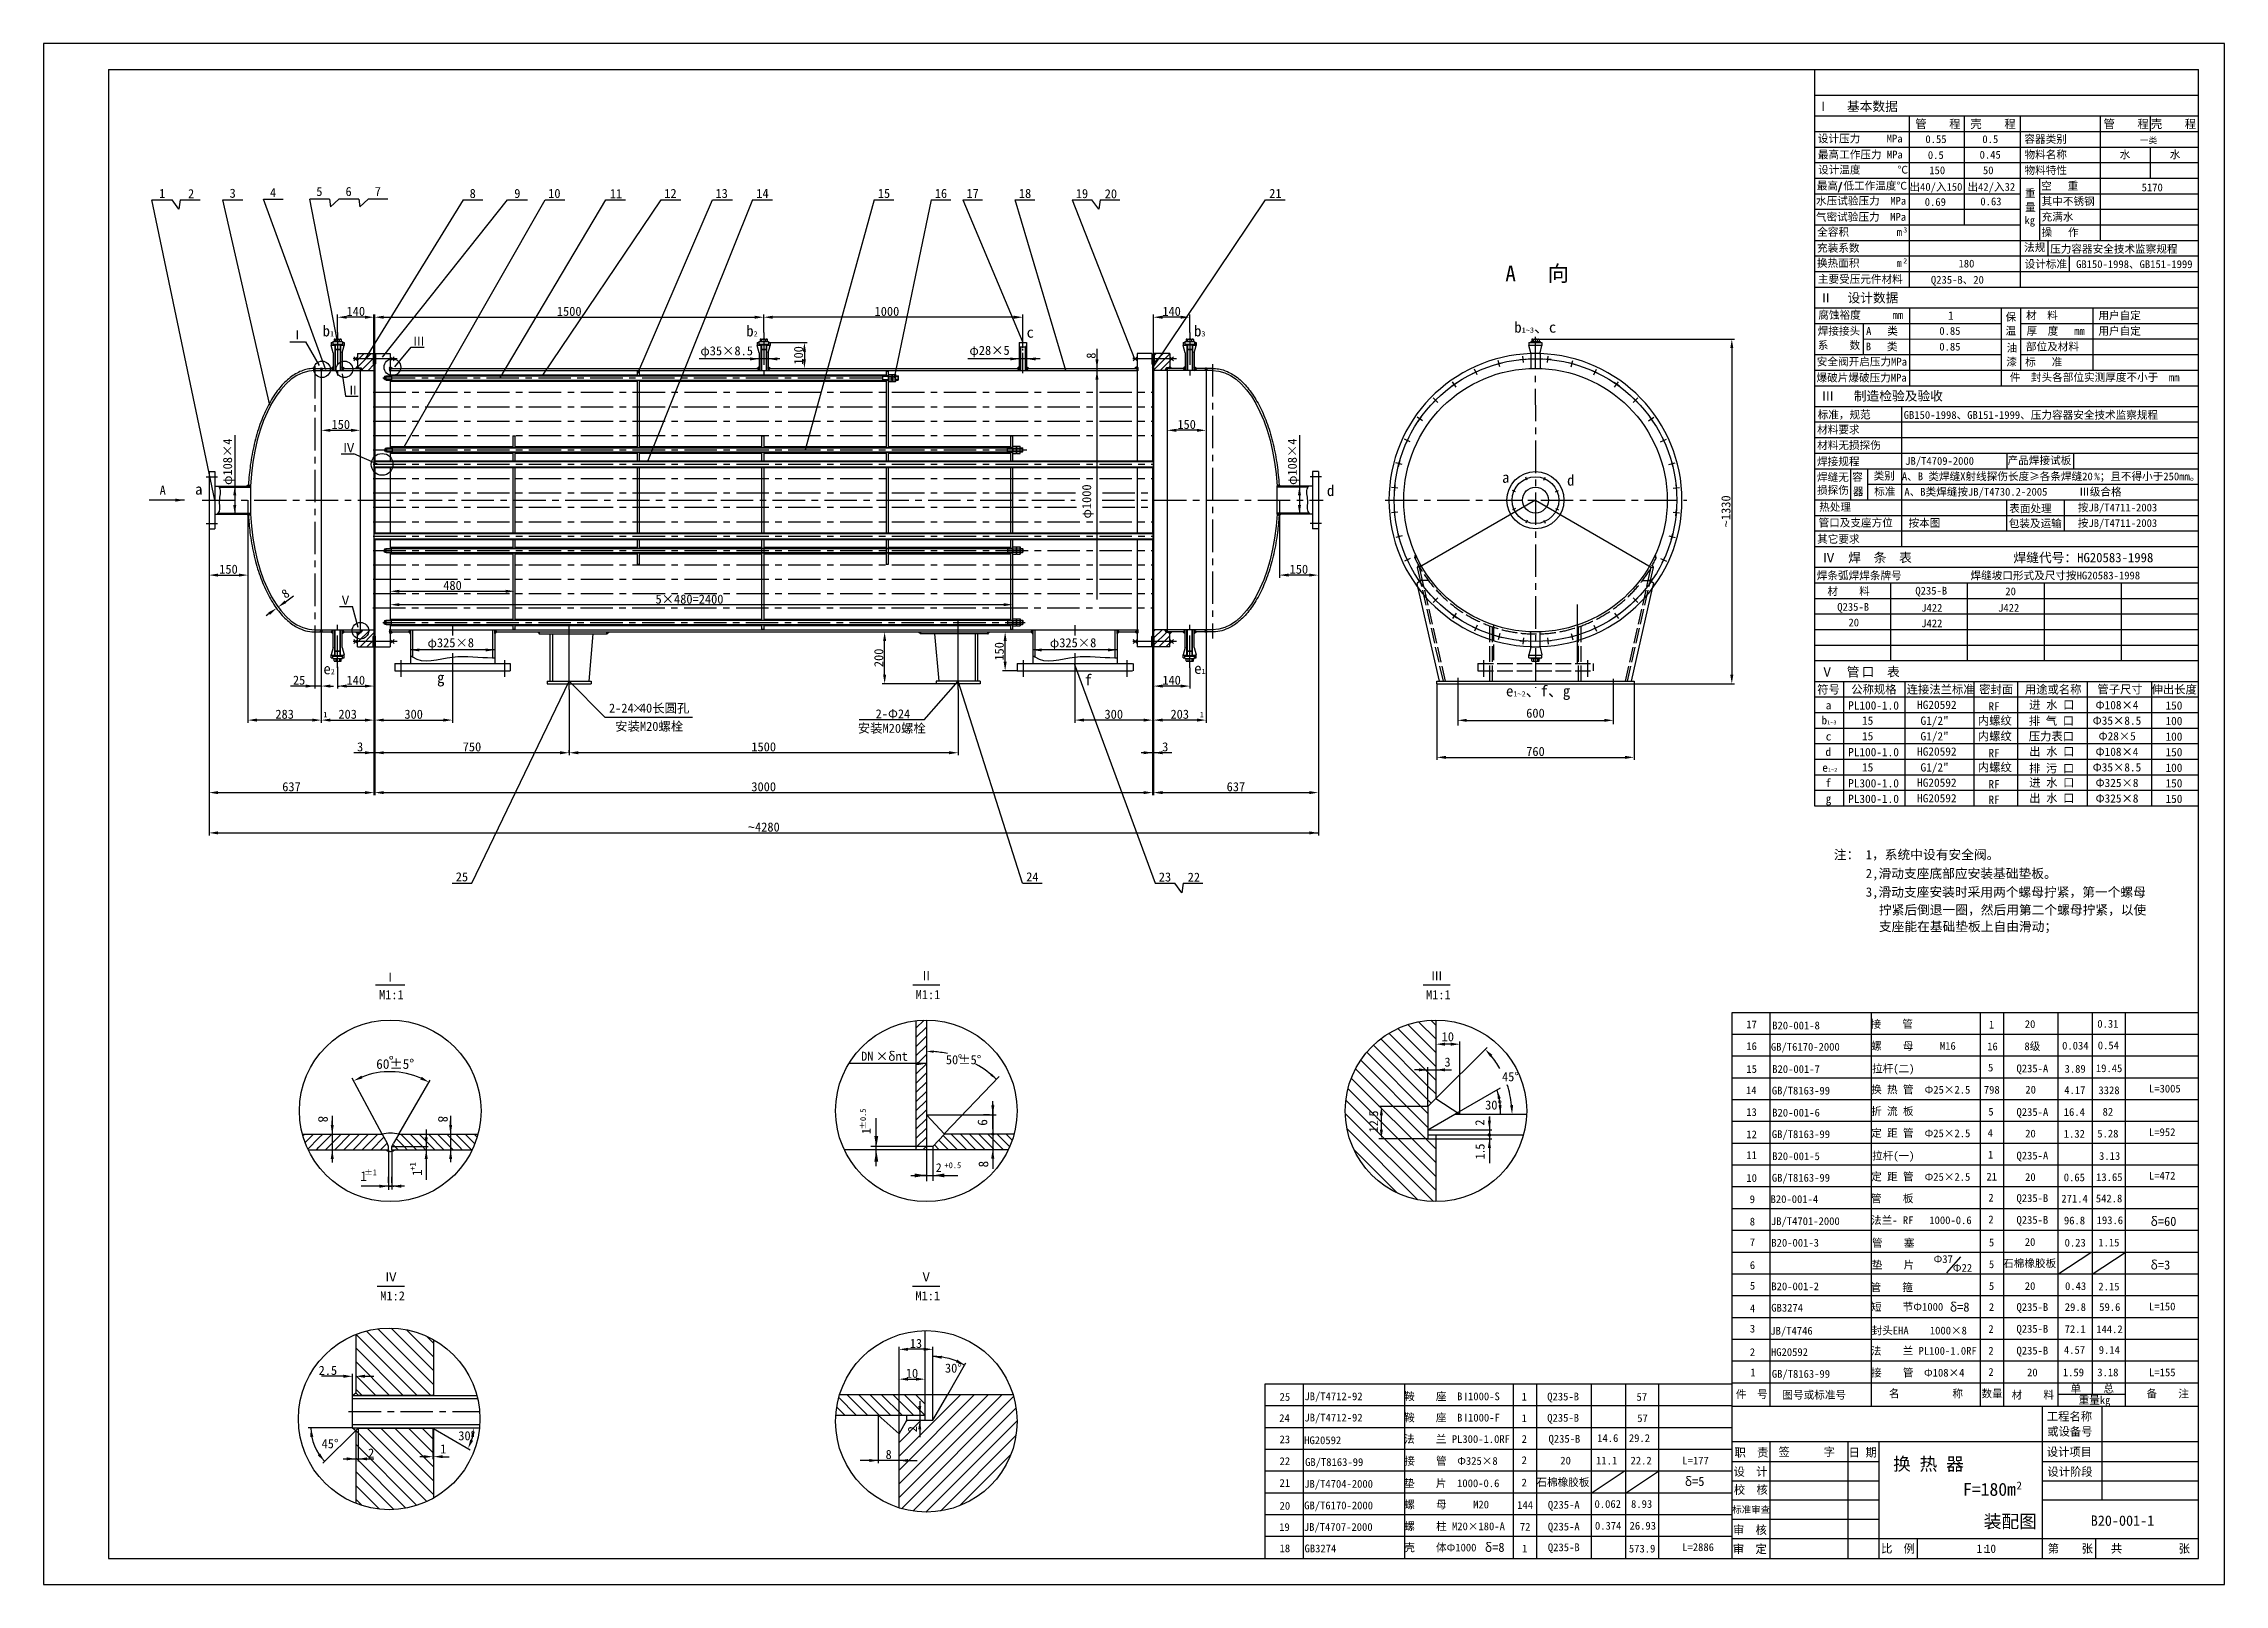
# Model space of a CAD drawing. Extents: x -6305 to 2454, y -6155 to 5940.
# Drawn here: x -6305 to 2105, y 0 to 5940 of the extents above; entities that cross this region are included whole.
import ezdxf

# ---------------------------------------------------------------- set-up
doc = ezdxf.new("R2010")
doc.units = 0
doc.header["$LTSCALE"] = 50
doc.header["$MEASUREMENT"] = 0
for name, pattern in [('ACAD_ISO02W100', [15, 12, -3]), ('CENTER', [50.8, 31.75, -6.35, 6.35, -6.35]), ('CENTERX2', [4, 2.5, -0.5, 0.5, -0.5])]:
    doc.linetypes.add(name, pattern=pattern)
doc.layers.get('0').update_dxf_attribs({"linetype": 'CONTINUOUS'})
doc.layers.get('DEFPOINTS').update_dxf_attribs({"linetype": 'CONTINUOUS'})
doc.layers.add('LAYER1', color=7, linetype='CONTINUOUS')
doc.styles.add('2', font='SIMKAI.TTF')
doc.styles.add('CZJ', font='SIMFANG.TTF')
doc.styles.get("Standard").update_dxf_attribs({"font": 'SIMFANG.TTF'})
doc.styles.add('style1', font='SIMFANG.TTF')
doc.styles.add('yu', font='SIMKAI.TTF')
doc.styles.add('样式 1', font='SIMKAI.TTF')
doc.dimstyles.get("Standard").update_dxf_attribs({"dimtxt": 35, "dimasz": 35, "dimexe": 10, "dimexo": 0, "dimgap": 5, "dimtad": 1, "dimdec": 0, "dimzin": 0, "dimdsep": 46, "dimtxsty": 'Standard', "dimcen": 0.09, "dimadec": 0, "dimazin": 0, "dimtfac": 1, "dimtdec": 0, "dimtofl": 0, "dimtmove": 0, "dimatfit": 3, "dimfxl": 0, "dimtolj": 1, "dimtzin": 0, "dimarcsym": 0})
doc.dimstyles.new('STANDARD_WS$7', dxfattribs={"dimscale": 100, "dimtxt": 0.18, "dimasz": 0.18, "dimexe": 0.18, "dimexo": 0.0625, "dimgap": 0.09, "dimtad": 0, "dimtih": 1, "dimtoh": 1, "dimdec": 4, "dimzin": 0, "dimdsep": 46, "dimtxsty": 'Standard', "dimcen": 0.09, "dimclrt": 4, "dimadec": 0, "dimazin": 0, "dimtfac": 1, "dimtdec": 4, "dimtofl": 0, "dimtmove": 0, "dimatfit": 3, "dimfxl": 0, "dimtolj": 1, "dimtzin": 0, "dimarcsym": 0})
pattern_1 = [(45, (-44523.34927, 1834.36435), (-0.08838834765, 0.08838834765), [])]
pattern_2 = [(135, (37467.02437, 1834.36435), (0.08838834765, 0.08838834765), [])]
pattern_3 = [(45, (-2.5, 0), (-0.0883883476, 0.0883883476), [])]
pattern_4 = [(45, (2.5, 0), (-0.0883883476, 0.0883883476), [])]
pattern_5 = [(45, (2.5, 0), (-1.3258252, 1.3258252), []), (135, (2.5, 0), (-1.3258252, -1.3258252), [])]
pattern_6 = [(45, (-2.5, 0), (-1.3258252, 1.3258252), []), (135, (-2.5, 0), (-1.3258252, -1.3258252), [])]
pattern_7 = [(45, (-2.5, 0), (-13.25825, 13.25825), [])]
pattern_8 = [(45, (2.5, 0), (-13.25825, 13.25825), [])]

msp = doc.modelspace()

# ---------------------------------------------------------------- texts
at = {"color": 2}
for s, height, p in [('基本数据', 36, (649.2, 5680.1)), ('Ⅰ', 36, (532.9, 5680.1)), ('管    程', 32, (912.9, 5614.2)), ('壳    程', 32, (1125.4, 5614.2)), ('管    程', 32, (1638.9, 5614.2)), ('壳    程', 32, (1821.3, 5614.2)), ('设计压力     MPa', 30, (536.9, 5559)), ('0.55', 30, (951.8, 5556.7)), ('0.5', 30, (1171.5, 5556.7)), ('容器类别', 30, (1333.7, 5557)), ('一类', 24, (1778.6, 5555.1)), ('最高工作压力 MPa', 30, (537.3, 5497.3)), ('设计温度       ℃', 30, (537.9, 5438.9)), ('0.5', 30, (961.3, 5495.5)), ('0.45', 30, (1160.8, 5496.7)), ('物料名称', 30, (1334.1, 5497.2)), ('物料特性', 30, (1334.1, 5437)), ('水', 30, (1701.2, 5497.4)), ('水', 30, (1894.2, 5497.4)), ('最高 低工作温度℃', 30, (533.4, 5377.3)), ('出40/入150', 30, (890.3, 5372.7)), ('150', 30, (966.8, 5436.7)), ('出42/入32', 30, (1114, 5372.7)), ('50', 30, (1173.7, 5436.7)), ('空   重', 30, (1398, 5376.8)), ('5170', 30, (1785.7, 5370.7)), ('水压试验压力  MPa', 30, (530, 5319)), ('0.69', 30, (949.3, 5314.7)), ('0.63', 30, (1163.7, 5316.7)), ('重', 30, (1335.6, 5347.7)), ('量', 30, (1336.1, 5294.1)), ('其中不锈钢', 30, (1400, 5317)), ('气密试验压力  MPa', 30, (529.8, 5257)), ('全容积         m', 30, (534.6, 5198.9)), ('3', 20, (866.3, 5212)), ('kg', 30, (1333.9, 5244.1)), ('操   作', 30, (1399.8, 5197.7)), ('充满水', 30, (1400.1, 5257.3)), ('充装系数', 30, (534.2, 5137.2)), ('法规', 30, (1332.6, 5139.5)), ('压力容器安全技术监察规程', 30, (1433.1, 5133.4)), ('换热面积       m', 30, (533.7, 5079)), ('主要受压元件材料 ', 30, (537.2, 5017.2)), ('2', 20, (866.1, 5092.4)), ('180', 30, (1079.5, 5077)), ('设计标准', 30, (1334.6, 5075.3)), ('GB150-1998、GB151-1999', 30, (1532.9, 5074.8)), ('Ⅱ', 36, (543.1, 4942)), (' 设计数据', 36, (626.9, 4942)), ('Q235-B、20', 30, (973.1, 5014.5)), ('腐蚀裕度      mm', 30, (538.9, 4879)), ('1 ', 32, (1039.2, 4875.5)), ('保', 30, (1261, 4871)), ('材  料', 30, (1339.8, 4877.2)), ('用户自定', 30, (1619.1, 4877.2)), ('Ⅰ', 35, (-5350.6, 4800.2)), ('Ⅲ', 35, (-4882.2, 4775.3)), ('焊接接头', 30, (536.7, 4817.2)), ('系    数', 30, (536.7, 4762.3)), ('A   类', 30, (723.1, 4817.2)), ('0.85', 30, (1005.5, 4817.4)), ('温', 30, (1260.8, 4818)), ('厚  度   mm', 30, (1341.7, 4817.1)), ('用户自定', 30, (1619.1, 4817.2)), ('安全阀开启压力MPa', 30, (533.1, 4698.8)), ('B   类', 30, (721.8, 4757.2)), ('0.85', 30, (1005.5, 4756.7)), ('漆', 30, (1264.3, 4698.4)), ('油', 30, (1265.3, 4752)), ('标   准', 30, (1336.7, 4697.7)), ('部位及材料', 30, (1339.6, 4757.2)), ('爆破片爆破压力MPa', 30, (532, 4637.1)), ('件  封头各部位实测厚度不小于  mm', 30, (1277.2, 4638.6)), ('Ⅱ', 35, (-5135.6, 4586.1)), ('Ⅲ', 36, (551.1, 4563.9)), ('   制造检验及验收', 36, (602.3, 4563.9)), ('材料要求', 30, (534.3, 4436.9)), ('标准，规范', 30, (536.3, 4494.6)), ('GB150-1998、GB151-1999、压力容器安全技术监察规程', 30, (868.2, 4493.4)), ('Ⅳ', 35, (-5152.3, 4364.8)), ('材料无损探伤', 30, (534.5, 4376.9)), ('焊接规程', 30, (534, 4313.9)), ('类别', 30, (752.2, 4258.9)), ('A、B 类焊缝X射线探伤长度≥各条焊缝20', 30, (861.1, 4256.6)), ('JB/T4709-2000', 30, (874, 4316.2)), ('产品焊接试板', 30, (1268.8, 4318.3)), ('%；且不得小于250mm。', 30, (1603.5, 4256.6)), ('损探伤', 30, (534, 4203.7)), ('焊缝无', 30, (533.9, 4253.5)), ('      容', 30, (547.1, 4253.9)), ('器', 30, (672.4, 4198.6)), ('标准', 30, (754.4, 4198.6)), ('热处理', 30, (542.2, 4138.3)), ('表面处理', 30, (1275, 4133.1)), ('按JB/T4711-2003', 30, (1539.5, 4136.5)), ('其它要求', 30, (534.5, 4015)), ('管口及支座方位', 30, (539.8, 4077.9)), ('按本图', 30, (886.7, 4077.3)), ('包装及运输', 30, (1273.2, 4075.4)), ('按JB/T4711-2003', 30, (1539.5, 4076.6)), ('Ⅳ', 36, (554.1, 3940.6)), ('  焊  条  表                焊缝代号：HG20583-1998', 36, (605.3, 3940.6)), ('焊条弧焊焊条牌号             焊缝坡口形式及尺寸按HG20583-1998', 30, (533, 3874.6)), ('Ⅴ', 35, (-5165, 3776.6)), ('材    料', 30, (573.8, 3814)), ('Q235-B', 30, (913.1, 3815.8)), ('20', 30, (1260, 3813.4)), ('Q235-B', 30, (612, 3753.4)), ('20', 30, (655.2, 3693.4)), ('J422', 30, (935.6, 3749.9)), ('J422', 30, (935.6, 3689.9)), ('J422', 30, (1232.3, 3749.9)), ('Ⅴ', 36, (548.4, 3500.1)), ('  管', 36, (599.6, 3500.1)), ('口  表', 36, (705.7, 3500.1)), ('符号', 32, (534.8, 3434.1)), ('公称规格', 32, (666, 3434.2)), ('连接法兰标准', 32, (879.7, 3434.4)), ('密封面', 32, (1159.5, 3434.3)), ('用途或名称', 32, (1335.5, 3434.2)), ('管子尺寸', 32, (1615.2, 3434.4)), ('伸出长度', 32, (1824, 3434.3)), ('a', 32, (567.4, 3373.4)), ('PL100-1.0', 32, (653.8, 3372.5)), ('HG20592', 32, (919.7, 3374.9)), ('RF', 32, (1195, 3369.1)), ('进 水 口', 32, (1352.1, 3375)), ('Φ108×4', 32, (1607.9, 3374)), ('150', 32, (1877.7, 3372.5)), ('15', 32, (707.4, 3314)), ('15', 32, (707.4, 3254)), ('G1/2"', 32, (932.9, 3313.7)), ('G1/2"', 32, (932.9, 3253.7)), ('内螺纹', 32, (1154.1, 3314.2)), ('内螺纹', 32, (1154.1, 3254.2)), ('压力表口', 32, (1350.6, 3253.2)), ('排 气 口', 32, (1350.6, 3313.2)), ('Φ35×8.5', 32, (1596.9, 3314)), ('Φ28×5', 32, (1619.4, 3254)), ('100', 32, (1877.7, 3312.5)), ('100', 32, (1877.7, 3252.5)), ('d', 32, (566.1, 3193.6)), ('c', 32, (567.4, 3253.4)), ('PL100-1.0', 32, (653.8, 3192.5)), ('HG20592', 32, (919.7, 3194.9)), ('RF', 32, (1195, 3189.1)), ('出 水 口', 32, (1352.1, 3195)), ('Φ108×4', 32, (1607.9, 3194)), ('150', 32, (1877.7, 3192.5)), ('15', 32, (707.4, 3134)), ('G1/2"', 32, (932.9, 3133.7)), ('内螺纹', 32, (1154.1, 3134.2)), ('排 污 口', 32, (1351.3, 3129.8)), ('Φ35×8.5', 32, (1596.9, 3134)), ('100', 32, (1877.7, 3132.5)), ('f', 32, (566.1, 3073.6)), ('g', 32, (567.4, 3013.4)), ('PL300-1.0', 32, (653.8, 3072.5)), ('PL300-1.0', 32, (653.8, 3012.5)), ('HG20592', 32, (919.7, 3074.9)), ('HG20592', 32, (919.7, 3014.9)), ('RF', 32, (1195, 3069.1)), ('RF', 32, (1195, 3009.1)), ('进 水 口', 32, (1352.1, 3075)), ('出 水 口', 32, (1352.1, 3015)), ('Φ325×8', 32, (1607.9, 3074)), ('Φ325×8', 32, (1607.9, 3014)), ('150', 32, (1877.7, 3072.5)), ('150', 32, (1877.7, 3012.5)), ('注： 1，系统中设有安全阀。', 36, (598.9, 2795.3)), ('3,滑动支座安装时采用两个螺母拧紧，第一个螺母', 36, (721.9, 2651.2)), ('2,滑动支座底部应安装基础垫板。', 36, (721.9, 2722.7)), ('拧紧后倒退一圈，然后用第二个螺母拧紧，以使', 36, (772.5, 2582.4)), ('支座能在基础垫板上自由滑动；', 36, (772.5, 2518.2)), ('Ⅰ', 35, (-4992.7, 2323.8)), ('Ⅱ', 35, (-2924.8, 2329.3)), ('Ⅲ', 35, (-956.5, 2328.9)), ('M1:1', 35, (-5011.7, 2255.9)), ('M1:1', 35, (-2942.3, 2256.2)), ('M1:1', 35, (-974.1, 2255.8)), ('17', 30, (261.1, 2144)), ('B20-001-8', 30, (361.1, 2139.7)), ('接    管  ', 30, (740.5, 2145.2)), ('1', 30, (1196.5, 2143)), ('20', 30, (1335.1, 2145)), ('0.31', 30, (1614.7, 2146.2)), ('DN', 35, (-3152.6, 2018.6)), ('×δnt', 35, (-3095.8, 2018.6)), ('16', 30, (261.1, 2060)), ('GB/T6170-2000', 30, (356.2, 2057.4)), ('螺    母     M16', 30, (742.2, 2060.9)), ('16', 30, (1190.1, 2059)), ('8级', 30, (1333.6, 2059.6)), ('0.034', 30, (1479.1, 2061.9)), ('0.54', 30, (1616.6, 2063)), ('15', 30, (261.3, 1971.8)), ('B20-001-7', 30, (361.1, 1971.7)), ('拉杆(二)    ', 30, (746, 1973.4)), ('5', 30, (1193.2, 1977.6)), ('Q235-A', 30, (1303.1, 1974.1)), ('3.89', 30, (1488.6, 1972.6)), ('19.45', 30, (1609.2, 1974.9)), ('14', 30, (259.7, 1889.9)), ('GB/T8163-99', 30, (359.6, 1888.6)), ('换 热 管', 30, (742.4, 1892.9)), ('Ф25×2.5', 30, (948.8, 1892)), ('798', 30, (1177.2, 1891.8)), ('20', 30, (1337.3, 1892.3)), ('4.17', 30, (1487.3, 1890.5)), ('3328', 30, (1619.2, 1890)), ('L=3005', 30, (1814, 1896.4)), ('13', 30, (260.8, 1805.9)), ('B20-001-6', 30, (361.1, 1803.7)), ('折 流 板', 30, (742.4, 1808.9)), ('5', 30, (1194.5, 1807.4)), ('Q235-A', 30, (1303.1, 1806.1)), ('16.4', 30, (1485.4, 1806.1)), ('82', 30, (1635.2, 1806.9)), ('12', 30, (261.1, 1719.8)), ('GB/T8163-99', 30, (359.6, 1720.6)), ('定 距 管', 30, (742.4, 1724.9)), ('Ф25×2.5', 30, (948.8, 1724)), ('4', 30, (1192, 1725.5)), ('20', 30, (1336.6, 1723)), ('1.32', 30, (1485.4, 1722.1)), ('5.28', 30, (1614.7, 1722.9)), ('L=952', 30, (1814, 1728.4)), ('11', 30, (261.1, 1640)), ('B20-001-5', 30, (361.1, 1635.7)), ('拉杆(一)    ', 30, (746, 1637.4)), ('1', 30, (1193.2, 1641.6)), ('Q235-A', 30, (1303.1, 1638.1)), ('3.13', 30, (1621.5, 1636.6)), ('10', 30, (261.3, 1551.8)), ('GB/T8163-99', 30, (359.6, 1552.6)), ('定 距 管', 30, (742.4, 1556.9)), ('Ф25×2.5', 30, (948.8, 1556)), ('21', 30, (1187.3, 1556.8)), ('20', 30, (1336.2, 1555.3)), ('0.65', 30, (1485.4, 1554.1)), ('13.65', 30, (1610, 1554.9)), ('L=472', 30, (1814, 1560.4)), ('9', 30, (274.2, 1469.9)), ('B20-001-4', 30, (354.8, 1470.2)), ('管    板 ', 30, (742.2, 1472.9)), ('2', 30, (1194.7, 1475.9)), ('Q235-B', 30, (1303.1, 1474.2)), ('271.4', 30, (1476.1, 1472.1)), ('542.8', 30, (1609.1, 1472.8)), ('8', 30, (274.5, 1383.8)), ('JB/T4701-2000', 30, (356.2, 1385.4)), ('法兰- RF   1000-0.6', 30, (742.2, 1388.9)), ('2', 30, (1194.7, 1391.9)), ('Q235-B', 30, (1303.1, 1390.2)), ('96.8', 30, (1486, 1387.9)), ('193.6', 30, (1612.1, 1388.9)), (' δ=60', 35, (1796.3, 1382.1)), ('7', 30, (274.5, 1304)), ('B20-001-3', 30, (357.7, 1302)), ('管    塞', 30, (746, 1301.4)), ('Ф37', 30, (983.5, 1239.1)), ('5', 30, (1196.7, 1303.2)), ('20', 30, (1335.1, 1305)), ('0.23', 30, (1488.6, 1302.4)), ('1.15', 30, (1618.5, 1302.9)), ('Ⅳ', 35, (-4989.6, 1167.8)), ('Ⅴ', 35, (-2925.5, 1168.1)), ('6', 30, (274.7, 1215.8)), ('垫    片', 30, (745.1, 1216.9)), ('Ф22', 30, (1057.7, 1205.3)), ('5', 30, (1196.7, 1219.2)), ('石棉橡胶板', 30, (1251.7, 1222.7)), (' δ=3', 35, (1796.3, 1214.1)), ('M1:2', 35, (-5007.1, 1094.7)), ('M1:1', 35, (-2943.1, 1095)), ('5', 30, (274.9, 1136.2)), ('B20-001-2', 30, (357.7, 1134)), ('管    箍', 30, (740.3, 1130.6)), ('5', 30, (1196.7, 1135.2)), ('20', 30, (1335.1, 1135.2)), ('0.43', 30, (1490.3, 1135)), ('2.15', 30, (1618.8, 1133.3)), ('4', 30, (275, 1049.1)), ('GB3274', 30, (357.5, 1051.5)), ('短    节Ф1000 ', 30, (742, 1055)), ('  δ=8', 35, (998.4, 1051.8)), ('2', 30, (1196.5, 1054.1)), ('Q235-B', 30, (1303.1, 1054.2)), ('29.8', 30, (1489.4, 1054.2)), ('59.6', 30, (1622.2, 1054.2)), ('L=150', 30, (1814, 1056.4)), ('3', 30, (274.9, 970.9)), ('JB/T4746', 30, (353.9, 962.6)), ('封头EHA    1000×8', 30, (744.3, 963.6)), ('2', 30, (1194.7, 969.6)), ('Q235-B', 30, (1303.1, 970.2)), ('72.1', 30, (1488.6, 969.2)), ('144.2', 30, (1610.6, 968.6)), ('2', 30, (274.7, 880.4)), ('HG20592', 30, (356.2, 880.6)), ('法    兰 PL100-1.0RF', 30, (741.4, 885.2)), ('2', 30, (1194.7, 885.6)), ('Q235-B', 30, (1303.1, 886.2)), ('4.57', 30, (1486, 888.9)), ('9.14', 30, (1620.4, 888.9)), ('1', 30, (276.7, 802)), ('GB/T8163-99', 30, (359.6, 796.6)), ('接    管  Ф108×4', 30, (742.2, 800.9)), ('2', 30, (1194.7, 803.9)), ('20', 30, (1343.9, 802.2)), ('1.59', 30, (1481.8, 802.2)), ('单', 30, (1511.3, 739.7)), ('3.18', 30, (1614.7, 802.2)), ('总', 30, (1638.5, 739.7)), ('L=155', 30, (1814.5, 802.4)), ('25', 30, (-1538.7, 707.8)), ('JB/T4712-92', 30, (-1443, 710)), ('鞍    座  B', 30, (-1058.6, 709.8)), ('Ⅰ', 30, (-841.1, 708)), ('  1000-S', 30, (-852.8, 709.8)), ('1', 30, (-605.6, 708.5)), ('Q235-B', 30, (-506.5, 709.1)), ('57', 30, (-162.2, 707.7)), ('件  号', 30, (220.9, 717.8)), ('图号或标准号', 30, (400.4, 715.6)), ('名          称', 30, (810.9, 720.4)), ('数量', 30, (1167.9, 720.3)), ('材    料', 30, (1284.2, 715.8)), ('重量kg', 30, (1542.6, 695.6)), ('备    注', 30, (1804.6, 720.1)), ('24', 30, (-1540.3, 625.9)), ('JB/T4712-92', 30, (-1443, 628)), ('鞍    座  B', 30, (-1058.6, 627.8)), ('Ⅰ', 30, (-840.7, 626.9)), ('  1000-F', 30, (-852.8, 627.8)), ('1', 30, (-605.6, 625.7)), ('Q235-B', 30, (-506.5, 627.1)), ('57', 30, (-159.4, 625.7)), ('工程名称', 32, (1420.2, 631.4)), ('或设备号', 32, (1421.7, 573.3)), ('23', 30, (-1538.9, 544)), ('HG20592', 30, (-1443.8, 540.6)), ('法    兰 PL300-1.0RF', 30, (-1058.6, 545.2)), ('2', 30, (-605.3, 545.6)), ('Q235-B', 30, (-501.5, 546.2)), ('14.6', 30, (-314, 548.9)), ('29.2', 30, (-191.7, 548.9)), ('职  责', 32, (215.8, 492.3)), ('签      字', 32, (385.3, 494.5)), ('日 期', 32, (655.5, 492.4)), ('设计项目', 32, (1419.7, 494.9)), ('22', 30, (-1538.9, 460)), ('GB/T8163-99', 30, (-1440.4, 456.6)), ('接    管  Ф325×8', 30, (-1057.8, 460.9)), ('2', 30, (-605.3, 463.9)), ('20', 30, (-456.1, 462.2)), ('11.1', 30, (-318.2, 462.2)), ('22.2', 30, (-185.3, 462.2)), ('L=177', 30, (14.5, 462.4)), ('设  计', 32, (212.2, 418.4)), ('换 热 器', 50, (827.3, 439.3)), ('设计阶段', 32, (1422.2, 418.2)), ('21', 30, (-1538.9, 376)), ('JB/T4704-2000', 30, (-1443.8, 372.6)), ('垫    片  1000-0.6 ', 30, (-1058.6, 374.9)), ('2', 30, (-605.3, 377.6)), ('石棉橡胶板', 30, (-548.3, 378.7)), (' δ=5', 35, (0, 379.5)), ('校  核', 32, (213.2, 348.7)), ('F=180m', 50, (1096.9, 341.4)), ('2', 30, (1303.4, 366.3)), ('20', 30, (-1538.7, 287.8)), ('GB/T6170-2000', 30, (-1443.8, 289.4)), ('螺    母     M20', 30, (-1057.8, 292.9)), ('144', 30, (-622.5, 291)), ('Q235-A', 30, (-504, 291.8)), ('0.062', 30, (-324.2, 295)), ('8.93', 30, (-183.4, 295)), ('标准审查', 26, (207, 275.5)), ('装配图', 50, (1176.9, 217.7)), ('B20-001-1', 40, (1589.5, 225.7)), ('19', 30, (-1540.3, 205.9)), ('JB/T4707-2000', 30, (-1445.2, 206.2)), ('螺    柱 M20×180-A', 30, (-1057.8, 208.9)), ('72', 30, (-612.1, 207)), ('Q235-A', 30, (-504, 207.8)), ('0.374', 30, (-322.6, 211)), ('26.93', 30, (-189.1, 211)), ('审  核', 32, (209.7, 194)), ('18', 30, (-1538.9, 124)), ('GB3274', 30, (-1442.5, 123.5)), ('壳    体Ф1000 ', 30, (-1058, 127)), ('  δ=8', 35, (-794.7, 125.4)), ('1', 30, (-603.5, 123)), ('Q235-B', 30, (-504, 128)), ('573.9', 30, (-191.6, 122.9)), ('L=2886', 30, (14, 128.4)), ('审  定', 32, (209.3, 120)), ('比  例', 32, (780.9, 122)), ('1:', 32, (1148.9, 121.5)), ('10', 32, (1180.9, 121.5)), ('第    张', 32, (1423.5, 122)), ('共          张', 32, (1667.1, 122.1))]:
    msp.add_text(s, height=height, dxfattribs=at).set_placement(p)
at = {"color": 4}
for s, height, p in [('5', 35, (-5253.6, 5352.5)), ('6', 35, (-5140.9, 5352.5)), ('7', 35, (-5028.3, 5352.5)), ('1', 35, (-5859.8, 5345)), ('2', 35, (-5748.3, 5344.2)), ('3', 35, (-5588, 5345.8)), ('4', 35, (-5432.3, 5348.2)), ('8', 35, (-4662.2, 5345)), ('9', 35, (-4490.2, 5345)), ('10', 35, (-4359.3, 5345)), ('11', 35, (-4121.7, 5344.2)), ('12', 35, (-3911.7, 5345)), ('13', 35, (-3714.1, 5345)), ('14', 35, (-3556.7, 5345)), ('15', 35, (-3088.2, 5345)), ('16', 35, (-2868.4, 5345)), ('17', 35, (-2746.3, 5345)), ('18', 35, (-2544.1, 5345)), ('19', 35, (-2324.6, 5344.4)), ('20', 35, (-2213.1, 5343.6)), ('21', 35, (-1578.8, 5345)), ('A   向', 60, (-668.1, 5024)), ('A', 35, (-5857.7, 4200.8)), ('25', 35, (-4715.7, 2710.3)), ('24', 35, (-2515.8, 2710.3)), ('23', 35, (-2004.5, 2709.7)), ('22', 35, (-1893, 2708.9)), ('60±5°', 37.5, (-5022.5, 1987.5)), ('°', 37.5, (-4974.1, 1998.6)), ('50±5°', 35, (-2825.7, 2005.1)), ('°', 35, (-2780.2, 2007.8)), ('±1', 22.5, (-5068.3, 1577.4)), ('2', 33.3, (-2864.3, 1590.2)), ('+0.5', 22.5, (-2830.8, 1604.6)), ('1', 37.5, (-5083.9, 1554.8))]:
    msp.add_text(s, height=height, dxfattribs=at).set_placement(p)
at = {"color": 4, "style": '2'}
for s, p in [('2-24 40长圆孔', (-4124.9, 3360.8)), ('×', (-4036.8, 3360.7)), ('2-Φ24', (-3096.5, 3338.6)), ('安装M20螺栓', (-4100.9, 3290.6)), ('安装M20螺栓', (-3165.5, 3283.1))]:
    msp.add_text(s, height=35, dxfattribs=at).set_placement(p)
at = {"color": 4}
for s, height, rotation, p in [('8', 37.5, 270, (-5245.8, 1806)), ('8', 37.5, 270, (-4783.2, 1806.2)), ('±0.5', 22.5, 90, (-3133.8, 1754.1)), ('6', 37.5, 90, (-2666, 1768.1)), ('1', 33.3, 90, (-3116.2, 1735.8)), ('+1', 22.5, 90, (-4870.5, 1595.4)), ('8', 37.5, 90, (-2662.2, 1607.3)), ('1', 37.5, 90, (-4845.9, 1574.4))]:
    msp.add_text(s, height=height, rotation=rotation, dxfattribs=at).set_placement(p)
at = {"color": 4, "attachment_point": 5}
for s, insert, char_height in [('\\A1;1000', (-3053, 4907.7), 35), ('\\A1;150', (-5159.2, 4471.7), 35), ('\\A1;150', (-1897.2, 4471.7), 35), ('a', (-5706.8, 4221.8), 42), ('a', (-666.5, 4267.4), 42), ('\\A1;480', (-4728.2, 3851.2), 35), ('\\A1;25', (-5319.9, 3485.7), 35), ('\\A1;140', (-5101.2, 3485.7), 35), ('\\A1;600', (-551.9, 3358.6), 35), ('\\A1;3', (-5084.5, 3228.7), 35), ('\\A1;750', (-4653.2, 3228.7), 35), ('\\A1;3', (-1979.7, 3228.7), 35), ('\\A1;760', (-551.9, 3210.9), 35), ('3', (-891.1, 2013.3), 35), ('\\A1;45°', (-648.3, 1956.9), 35), ('\\A1;30°', (-713.4, 1847.7), 35), ('13', (-2941.3, 928.7), 35), ('\\A1;30°', (-2796.6, 833.5), 35), ('10', (-2956.3, 813.7), 35), ('\\A1;30°', (-4673.4, 572.8), 35)]:
    msp.add_mtext(s, dxfattribs=dict(at, insert=insert, char_height=char_height))
for s, insert, char_height, style in [('b{\\H0.4762x;1}', (-5207.2, 4831.8), 42, '2'), ('b{\\H0.4762x;2}', (-3573.5, 4831.8), 42, '2'), ('c', (-2500.3, 4826.8), 42, '2'), ('b{\\H0.4762x;3}', (-1846.7, 4831.8), 42, '2'), ('b{\\H0.4762x;1\\fArial|b0|i0|c0|p32;~\\fKaiTi_GB2312|b0|i0|c134|p49;3}、c', (-552.7, 4845.1), 42, '2'), ('φ35×8.5', (-3671, 4751), 35, 'CZJ'), ('φ28×5', (-2657.2, 4752.7), 35, 'CZJ'), ('d', (-1342.1, 4216.4), 42, '2'), ('d', (-415.8, 4256.4), 42, '2'), ('5×480=2400', (-3814.4, 3798.1), 35, 'style1'), ('φ325×8', (-4735, 3625.5), 35, 'yu'), ('φ325×8', (-2335, 3625.5), 35, 'yu'), ('e{\\H0.4762x;2}', (-5204.2, 3529.3), 42, '2'), ('e{\\H0.4762x;1}', (-1846.1, 3530.8), 42, '2'), ('g', (-4773.5, 3489.3), 42, '2'), ('f', (-2276.2, 3487.2), 42, '2'), ('e{\\H0.4762x;1\\fArial|b0|i0|c0|p32;~\\fKaiTi_GB2312|b0|i0|c134|p49;2}、f、g', (-541.7, 3437.3), 42, '2'), ('1', (-5218.5, 3353.3), 20, 'style1'), ('1', (-1838.6, 3353.3), 20, 'style1'), ('{\\fArial|b0|i0|c0|p32;~}4280', (-3528.2, 2919.6), 35, 'style1'), ('10', (-890, 2111.1), 35, '样式 1'), ('2.5', (-5209, 824.7), 35, 'style1'), ('\\A1;45°', (-5200.6, 542.1), 35, 'style1'), ('2', (-5042.1, 506.3), 35, 'style1'), ('1', (-4764, 522.2), 35, 'style1'), ('8', (-3046.3, 500.4), 35, 'style1')]:
    msp.add_mtext(s, dxfattribs=dict(at, insert=insert, char_height=char_height, style=style))
at = {"color": 4, "char_height": 35, "attachment_point": 5}
for s, insert, rotation in [('\\A1;100', (-3393.7, 4738), 90), ('\\A1;8', (-2265.4, 4737), 90), ('\\A1;8', (-5372.8, 3819.8), 36.02928), ('\\A1;150', (-2619.6, 3597), 90), ('\\A1;200', (-3084.4, 3572), 90), ('12{\\fArial|b0|i0|c0|p32;.}5', (-1175.9, 1784.6), 90), ('2', (-766.7, 1780.3), 90), ('1{\\fArial|b0|i0|c0|p32;.}5', (-765.5, 1668.9), 90), ('2', (-2954.5, 598.3), 90)]:
    msp.add_mtext(s, dxfattribs=dict(at, insert=insert, rotation=rotation))
at = {"color": 4, "char_height": 35, "attachment_point": 5, "rotation": 90}
for s, insert, style in [('φ108×4', (-5591.1, 4328.1), '2'), ('φ108×4', (-1485.1, 4328.1), '2'), ('φ1000', (-2278.1, 4175), '2'), ('{\\fArial|b0|i0|c0|p32;~}1330', (182.7, 4136.5), 'CZJ')]:
    msp.add_mtext(s, dxfattribs=dict(at, insert=insert, style=style))
at = {"color": 2, "insert": (1289.6, 4208.6), "char_height": 30, "attachment_point": 5, "style": 'CZJ'}
msp.add_mtext('A、B类焊缝按JB/T4730.2-2005      Ⅲ级合格', dxfattribs=at)
at = {"color": 2, "char_height": 32, "attachment_point": 5}
for s, insert in [('{\\C2;b\\H0.4762x;1\\fArial|b0|i0|c0|p32;~\\fKaiTi_GB2312|b0|i0|c134|p49;3}', (580.1, 3331.2)), ('e{\\H0.4762x;1\\fArial|b0|i0|c0|p32;~\\fKaiTi_GB2312|b0|i0|c134|p49;2}', (583.1, 3148.7))]:
    msp.add_mtext(s, dxfattribs=dict(at, insert=insert))

# ---------------------------------------------------------------- blocks, each defined once
blk = doc.blocks.new('*D54')
at = {"color": 0, "lineweight": -2}
for p, q in [((-5028.2, 3657.5), (-5028.2, 3322)), ((-4728.2, 3487), (-4728.2, 3322)), ((-4993.2, 3332), (-4763.2, 3332))]:
    blk.add_line(p, q, dxfattribs=at)
at = {"color": 0}
for points in [[(-4993.2, 3337.9), (-4993.2, 3326.2), (-5028.2, 3332)], [(-4763.2, 3337.9), (-4763.2, 3326.2), (-4728.2, 3332)]]:
    blk.add_solid(points, dxfattribs=at)
at = {"layer": 'DEFPOINTS', "color": 0}
for p in [(-5028.2, 3657.5), (-4728.2, 3487), (-4728.2, 3332)]:
    blk.add_point(p, dxfattribs=at)
at = {"color": 0, "insert": (-4878.2, 3354.5), "char_height": 35, "attachment_point": 5}
blk.add_mtext('\\A1;300', dxfattribs=at)
blk = doc.blocks.new('*D55')
at = {"color": 0, "lineweight": -2}
for p, q in [((-2028.2, 3657.5), (-2028.2, 3322)), ((-2328.2, 3487), (-2328.2, 3322)), ((-2063.2, 3332), (-2293.2, 3332))]:
    blk.add_line(p, q, dxfattribs=at)
at = {"color": 0}
for points in [[(-2293.2, 3337.9), (-2293.2, 3326.2), (-2328.2, 3332)], [(-2063.2, 3337.9), (-2063.2, 3326.2), (-2028.2, 3332)]]:
    blk.add_solid(points, dxfattribs=at)
at = {"layer": 'DEFPOINTS', "color": 0}
for p in [(-2028.2, 3657.5), (-2328.2, 3487), (-2328.2, 3332)]:
    blk.add_point(p, dxfattribs=at)
at = {"color": 0, "insert": (-2178.2, 3354.5), "char_height": 35, "attachment_point": 5}
blk.add_mtext('\\A1;300', dxfattribs=at)
blk = doc.blocks.new('*D56')
at = {"color": 0, "lineweight": -2}
for p, q in [((-2778.2, 3449.8), (-2778.2, 3196.2)), ((-4278.2, 3206.2), (-4278.2, 3216.2)), ((-2813.2, 3206.2), (-4243.2, 3206.2))]:
    blk.add_line(p, q, dxfattribs=at)
at = {"color": 0}
for points in [[(-4243.2, 3212), (-4243.2, 3200.3), (-4278.2, 3206.2)], [(-2813.2, 3212), (-2813.2, 3200.3), (-2778.2, 3206.2)]]:
    blk.add_solid(points, dxfattribs=at)
at = {"layer": 'DEFPOINTS', "color": 0}
for p in [(-2778.2, 3449.8), (-4278.2, 3206.2), (-4278.2, 3206.2)]:
    blk.add_point(p, dxfattribs=at)
at = {"color": 0, "insert": (-3528.2, 3228.7), "char_height": 35, "attachment_point": 5}
blk.add_mtext('\\A1;1500', dxfattribs=at)
blk = doc.blocks.new('*D57')
at = {"color": 0, "lineweight": -2}
for p, q in [((-5517.2, 3680), (-5517.2, 3322)), ((-5234.2, 3680), (-5234.2, 3322)), ((-5269.2, 3332), (-5482.2, 3332))]:
    blk.add_line(p, q, dxfattribs=at)
at = {"color": 0}
for points in [[(-5482.2, 3337.9), (-5482.2, 3326.2), (-5517.2, 3332)], [(-5269.2, 3337.9), (-5269.2, 3326.2), (-5234.2, 3332)]]:
    blk.add_solid(points, dxfattribs=at)
at = {"layer": 'DEFPOINTS', "color": 0}
for p in [(-5517.2, 3680), (-5234.2, 3680), (-5517.2, 3332)]:
    blk.add_point(p, dxfattribs=at)
at = {"color": 0, "insert": (-5375.7, 3354.5), "char_height": 35, "attachment_point": 5}
blk.add_mtext('\\A1;283', dxfattribs=at)
blk = doc.blocks.new('*D58')
at = {"color": 0, "lineweight": -2}
for p, q in [((-5171.2, 4826.7), (-5171.2, 4895.2)), ((-5066.2, 4885.2), (-5136.2, 4885.2)), ((-5031.2, 4702.5), (-5031.2, 4895.2))]:
    blk.add_line(p, q, dxfattribs=at)
at = {"color": 0}
for points in [[(-5136.2, 4891.1), (-5136.2, 4879.4), (-5171.2, 4885.2)], [(-5066.2, 4891.1), (-5066.2, 4879.4), (-5031.2, 4885.2)]]:
    blk.add_solid(points, dxfattribs=at)
at = {"layer": 'DEFPOINTS', "color": 0}
for p in [(-5171.2, 4885.2), (-5171.2, 4826.7), (-5031.2, 4702.5)]:
    blk.add_point(p, dxfattribs=at)
at = {"color": 0, "insert": (-5101.2, 4907.7), "char_height": 35, "attachment_point": 5}
blk.add_mtext('\\A1;140', dxfattribs=at)
blk = doc.blocks.new('*D59')
at = {"color": 0, "lineweight": -2}
for p, q in [((-2025.2, 4702.5), (-2025.2, 4895.2)), ((-1920.2, 4885.2), (-1990.2, 4885.2)), ((-1885.2, 4826.7), (-1885.2, 4895.2))]:
    blk.add_line(p, q, dxfattribs=at)
at = {"color": 0}
for points in [[(-1990.2, 4891.1), (-1990.2, 4879.4), (-2025.2, 4885.2)], [(-1920.2, 4891.1), (-1920.2, 4879.4), (-1885.2, 4885.2)]]:
    blk.add_solid(points, dxfattribs=at)
at = {"layer": 'DEFPOINTS', "color": 0}
for p in [(-2025.2, 4885.2), (-1885.2, 4826.7), (-2025.2, 4702.5)]:
    blk.add_point(p, dxfattribs=at)
at = {"color": 0, "insert": (-1955.2, 4907.7), "char_height": 35, "attachment_point": 5}
blk.add_mtext('\\A1;140', dxfattribs=at)
blk = doc.blocks.new('*D60')
at = {"color": 0, "lineweight": -2}
for p, q in [((-5667.2, 4070), (-5667.2, 3881)), ((-5517.2, 4070), (-5517.2, 3881)), ((-5632.2, 3891), (-5552.2, 3891))]:
    blk.add_line(p, q, dxfattribs=at)
at = {"color": 0}
for points in [[(-5632.2, 3896.9), (-5632.2, 3885.2), (-5667.2, 3891)], [(-5552.2, 3896.9), (-5552.2, 3885.2), (-5517.2, 3891)]]:
    blk.add_solid(points, dxfattribs=at)
at = {"layer": 'DEFPOINTS', "color": 0}
for p in [(-5667.2, 4070), (-5517.2, 4070), (-5517.2, 3891)]:
    blk.add_point(p, dxfattribs=at)
at = {"color": 0, "insert": (-5592.2, 3913.5), "char_height": 35, "attachment_point": 5}
blk.add_mtext('\\A1;150', dxfattribs=at)
blk = doc.blocks.new('*D61')
at = {"color": 0, "lineweight": -2}
for p, q in [((-1539.2, 4070), (-1539.2, 3881)), ((-1389.2, 4070), (-1389.2, 3881)), ((-1424.2, 3891), (-1504.2, 3891))]:
    blk.add_line(p, q, dxfattribs=at)
at = {"color": 0}
for points in [[(-1504.2, 3896.9), (-1504.2, 3885.2), (-1539.2, 3891)], [(-1424.2, 3896.9), (-1424.2, 3885.2), (-1389.2, 3891)]]:
    blk.add_solid(points, dxfattribs=at)
at = {"layer": 'DEFPOINTS', "color": 0}
for p in [(-1539.2, 4070), (-1389.2, 4070), (-1539.2, 3891)]:
    blk.add_point(p, dxfattribs=at)
at = {"color": 0, "insert": (-1464.2, 3913.5), "char_height": 35, "attachment_point": 5}
blk.add_mtext('\\A1;150', dxfattribs=at)
blk = doc.blocks.new('*D62')
at = {"color": 0, "lineweight": -2}
for p, q in [((-2025.2, 3657.5), (-2025.2, 3042.4)), ((-1389.2, 3657.5), (-1389.2, 3042.4)), ((-1990.2, 3052.4), (-1424.2, 3052.4))]:
    blk.add_line(p, q, dxfattribs=at)
at = {"color": 0}
for points in [[(-1990.2, 3058.3), (-1990.2, 3046.6), (-2025.2, 3052.4)], [(-1424.2, 3058.3), (-1424.2, 3046.6), (-1389.2, 3052.4)]]:
    blk.add_solid(points, dxfattribs=at)
at = {"layer": 'DEFPOINTS', "color": 0}
for p in [(-2025.2, 3657.5), (-1389.2, 3657.5), (-1389.2, 3052.4)]:
    blk.add_point(p, dxfattribs=at)
at = {"color": 0, "insert": (-1707.2, 3074.9), "char_height": 35, "attachment_point": 5}
blk.add_mtext('\\A1;637', dxfattribs=at)
blk = doc.blocks.new('*D63')
at = {"color": 0, "lineweight": -2}
for p, q in [((-2028.2, 3332), (-2028.2, 3042.4)), ((-5028.2, 3206.2), (-5028.2, 3042.4)), ((-4993.2, 3052.4), (-2063.2, 3052.4))]:
    blk.add_line(p, q, dxfattribs=at)
at = {"color": 0}
for points in [[(-4993.2, 3058.3), (-4993.2, 3046.6), (-5028.2, 3052.4)], [(-2063.2, 3058.3), (-2063.2, 3046.6), (-2028.2, 3052.4)]]:
    blk.add_solid(points, dxfattribs=at)
at = {"layer": 'DEFPOINTS', "color": 0}
for p in [(-2028.2, 3332), (-5028.2, 3206.2), (-2028.2, 3052.4)]:
    blk.add_point(p, dxfattribs=at)
at = {"color": 0, "insert": (-3528.2, 3074.9), "char_height": 35, "attachment_point": 5}
blk.add_mtext('\\A1;3000', dxfattribs=at)
blk = doc.blocks.new('*D64')
at = {"color": 0, "lineweight": -2}
for p, q in [((-5234.2, 3345.2), (-5234.2, 3322)), ((-5199.2, 3332), (-5066.2, 3332)), ((-5031.2, 3345.2), (-5031.2, 3322))]:
    blk.add_line(p, q, dxfattribs=at)
at = {"color": 0}
for points in [[(-5199.2, 3337.9), (-5199.2, 3326.2), (-5234.2, 3332)], [(-5066.2, 3337.9), (-5066.2, 3326.2), (-5031.2, 3332)]]:
    blk.add_solid(points, dxfattribs=at)
at = {"layer": 'DEFPOINTS', "color": 0}
for p in [(-5234.2, 3345.2), (-5031.2, 3345.2), (-5031.2, 3332)]:
    blk.add_point(p, dxfattribs=at)
at = {"color": 0, "insert": (-5132.7, 3354.5), "char_height": 35, "attachment_point": 5}
blk.add_mtext('\\A1;203', dxfattribs=at)
blk = doc.blocks.new('*D65')
at = {"color": 0, "lineweight": -2}
for p, q in [((-1822.2, 3680), (-1822.2, 3322)), ((-2025.2, 3350), (-2025.2, 3322)), ((-1857.2, 3332), (-1990.2, 3332))]:
    blk.add_line(p, q, dxfattribs=at)
at = {"color": 0}
for points in [[(-1990.2, 3337.9), (-1990.2, 3326.2), (-2025.2, 3332)], [(-1857.2, 3337.9), (-1857.2, 3326.2), (-1822.2, 3332)]]:
    blk.add_solid(points, dxfattribs=at)
at = {"layer": 'DEFPOINTS', "color": 0}
for p in [(-1822.2, 3680), (-2025.2, 3350), (-2025.2, 3332)]:
    blk.add_point(p, dxfattribs=at)
at = {"color": 0, "insert": (-1923.7, 3354.5), "char_height": 35, "attachment_point": 5}
blk.add_mtext('\\A1;203', dxfattribs=at)
blk = doc.blocks.new('*D66')
at = {"color": 0, "lineweight": -2}
for p, q in [((-5031.2, 3196), (-5031.2, 3042.4)), ((-5667.2, 3071.8), (-5667.2, 3042.4)), ((-5632.2, 3052.4), (-5066.2, 3052.4))]:
    blk.add_line(p, q, dxfattribs=at)
at = {"color": 0}
for points in [[(-5632.2, 3058.3), (-5632.2, 3046.6), (-5667.2, 3052.4)], [(-5066.2, 3058.3), (-5066.2, 3046.6), (-5031.2, 3052.4)]]:
    blk.add_solid(points, dxfattribs=at)
at = {"layer": 'DEFPOINTS', "color": 0}
for p in [(-5031.2, 3196), (-5667.2, 3071.8), (-5031.2, 3052.4)]:
    blk.add_point(p, dxfattribs=at)
at = {"color": 0, "insert": (-5349.2, 3074.9), "char_height": 35, "attachment_point": 5}
blk.add_mtext('\\A1;637', dxfattribs=at)
blk = doc.blocks.new('*D67')
at = {"color": 0, "lineweight": -2}
for p, q in [((-5028.2, 4702.5), (-5028.2, 4895.2)), ((-4993.2, 4885.2), (-3563.2, 4885.2)), ((-3528.2, 4885.2), (-3528.2, 4895.2))]:
    blk.add_line(p, q, dxfattribs=at)
at = {"color": 0}
for points in [[(-4993.2, 4891.1), (-4993.2, 4879.4), (-5028.2, 4885.2)], [(-3563.2, 4891.1), (-3563.2, 4879.4), (-3528.2, 4885.2)]]:
    blk.add_solid(points, dxfattribs=at)
at = {"layer": 'DEFPOINTS', "color": 0}
for p in [(-3528.2, 4885.2), (-3528.2, 4885.2), (-5028.2, 4702.5)]:
    blk.add_point(p, dxfattribs=at)
at = {"color": 0, "insert": (-4278.2, 4907.7), "char_height": 35, "attachment_point": 5}
blk.add_mtext('\\A1;1500', dxfattribs=at)
blk = doc.blocks.new('*D69')
at = {"color": 0, "lineweight": -2}
for p, q in [((-2025.2, 3533.2), (-2025.2, 3453.2)), ((-1885.2, 3533.2), (-1885.2, 3453.2)), ((-1920.2, 3463.2), (-1990.2, 3463.2))]:
    blk.add_line(p, q, dxfattribs=at)
at = {"color": 0}
for points in [[(-1990.2, 3469), (-1990.2, 3457.3), (-2025.2, 3463.2)], [(-1920.2, 3469), (-1920.2, 3457.3), (-1885.2, 3463.2)]]:
    blk.add_solid(points, dxfattribs=at)
at = {"layer": 'DEFPOINTS', "color": 0}
for p in [(-2025.2, 3533.2), (-1885.2, 3533.2), (-2025.2, 3463.2)]:
    blk.add_point(p, dxfattribs=at)
at = {"color": 0, "insert": (-1955.2, 3485.7), "char_height": 35, "attachment_point": 5}
blk.add_mtext('\\A1;140', dxfattribs=at)

# ---------------------------------------------------------------- dimensions: what is measured, and where the dimension line sits
at = {"color": 4}
for base, p1, p2, picture, middle in [((-5171.2, 4885.2), (-5031.2, 4702.5), (-5171.2, 4826.7), '*D58', (-5101.2, 4907.7)), ((-3528.2, 4885.2), (-5028.2, 4702.5), (-3528.2, 4885.2), '*D67', (-4278.2, 4907.7)), ((-2025.2, 4885.2), (-1885.2, 4826.7), (-2025.2, 4702.5), '*D59', (-1955.2, 4907.7)), ((-5517.2, 3891), (-5667.2, 4070), (-5517.2, 4070), '*D60', (-5592.2, 3913.5)), ((-1539.2, 3891), (-1389.2, 4070), (-1539.2, 4070), '*D61', (-1464.2, 3913.5)), ((-5517.2, 3332), (-5234.2, 3680), (-5517.2, 3680), '*D57', (-5375.7, 3354.5)), ((-4728.2, 3332), (-5028.2, 3657.5), (-4728.2, 3487), '*D54', (-4878.2, 3354.5)), ((-2328.2, 3332), (-2028.2, 3657.5), (-2328.2, 3487), '*D55', (-2178.2, 3354.5)), ((-2025.2, 3332), (-1822.2, 3680), (-2025.2, 3350), '*D65', (-1923.7, 3354.5)), ((-2025.2, 3463.2), (-1885.2, 3533.2), (-2025.2, 3533.2), '*D69', (-1955.2, 3485.7)), ((-4278.2, 3206.2), (-2778.2, 3449.8), (-4278.2, 3206.2), '*D56', (-3528.2, 3228.7)), ((-5031.2, 3332), (-5234.2, 3345.2), (-5031.2, 3345.2), '*D64', (-5132.7, 3354.5)), ((-2028.2, 3052.4), (-5028.2, 3206.2), (-2028.2, 3332), '*D63', (-3528.2, 3074.9))]:
    dim = msp.add_linear_dim(base=base, p1=p1, p2=p2, dimstyle='Standard', dxfattribs=at)
    dim.commit()
    dim.dimension.update_dxf_attribs({"geometry": picture, "text_midpoint": middle})
for base, p1, p2, picture, middle in [((-1389.2, 3052.4), (-2025.2, 3657.5), (-1389.2, 3657.5), '*D62', (-1707.2, 3074.9)), ((-5031.2, 3052.4), (-5667.2, 3071.8), (-5031.2, 3196), '*D66', (-5349.2, 3074.9))]:
    dim = msp.add_linear_dim(base=base, p1=p1, p2=p2, text='637', dimstyle='Standard', dxfattribs=at)
    dim.commit()
    dim.dimension.update_dxf_attribs({"geometry": picture, "text_midpoint": middle})

# ---------------------------------------------------------------- hatches: boundary and pattern name
h = msp.add_hatch()
h.set_pattern_fill('ANSI31', color=4, scale=150, style=0)
h.set_pattern_definition(pattern_7)
h.paths.add_polyline_path([(-5068.1, 4725), (-5055.7, 4745), (-5094.2, 4745), (-5094.2, 4725)])
h.paths.add_polyline_path([(-5034.2, 4725), (-5034.2, 4745), (-5055.7, 4745), (-5068.1, 4725)])
h.paths.add_polyline_path([(-5031.2, 4680), (-5031.2, 4702.5), (-5034.2, 4705.5), (-5034.2, 4725), (-5094.2, 4725), (-5094.2, 4695.2), (-5091.2, 4690), (-5081.2, 4690), (-5075.4, 4680)])
h = msp.add_hatch()
h.set_pattern_fill('ANSI31', color=4, scale=150, style=0)
h.set_pattern_definition(pattern_8)
h.paths.add_polyline_path([(-1962.2, 4725), (-2002.6, 4725), (-2025.2, 4691.4), (-2025.2, 4680), (-1980.9, 4680), (-1975.2, 4690), (-1965.2, 4690), (-1962.2, 4695.2)])
h.paths.add_polyline_path([(-1962.2, 4745), (-1989.2, 4745), (-2002.6, 4725), (-1962.2, 4725)])
h.paths.add_polyline_path([(-1989.2, 4745), (-2022.2, 4745), (-2022.2, 4725), (-2002.6, 4725)])
h.paths.add_polyline_path([(-2002.6, 4725), (-2022.2, 4725), (-2022.2, 4705.5), (-2025.2, 4702.5), (-2025.2, 4691.4)], flags=17)
h = msp.add_hatch()
h.set_pattern_fill('ANSI31', color=4, style=0)
h.set_pattern_definition(pattern_3)
h.paths.add_polyline_path([(-5234.2, 4688.7, 0.074976), (-5238.8, 4688), (-5234.2, 4680)])
h.paths.add_polyline_path([(-5229.5, 4688, 0.074976), (-5234.2, 4688.7), (-5234.2, 4680)])
h = msp.add_hatch()
h.set_pattern_fill('ANSI31', color=4, style=0)
h.set_pattern_definition(pattern_3)
h.paths.add_polyline_path([(-5188.7, 4694), (-5196.7, 4688), (-5188.7, 4680)])
h = msp.add_hatch()
h.set_pattern_fill('ANSI31', color=4, style=0)
h.set_pattern_definition(pattern_3)
h.paths.add_polyline_path([(-5153.7, 4694), (-5153.7, 4680), (-5145.7, 4688)])
h = msp.add_hatch()
h.set_pattern_fill('ANSI31', color=4, style=0)
h.set_pattern_definition(pattern_3)
h.paths.add_polyline_path([(-5094.2, 4695.2), (-5102.2, 4688), (-5091.2, 4688), (-5091.2, 4690)])
h.paths.add_polyline_path([(-5081.2, 4690), (-5084.2, 4690), (-5084.2, 4688), (-5084.2, 4680), (-5075.4, 4680)])
h = msp.add_hatch()
h.set_pattern_fill('ANSI37', color=4, scale=15, style=0)
h.set_pattern_definition(pattern_6)
h.paths.add_polyline_path([(-5028.2, 4702.5), (-5031.2, 4702.5), (-5031.2, 4680), (-5028.2, 4680)])
h = msp.add_hatch()
h.set_pattern_fill('ANSI31', color=4, style=0)
h.set_pattern_definition(pattern_3)
h.paths.add_polyline_path([(-4971.2, 4682), (-4960.8, 4688), (-4958.9, 4688), (-4968.2, 4694), (-4971.2, 4691)])
h = msp.add_hatch()
h.set_pattern_fill('ANSI31', color=4, style=0)
h.paths.add_polyline_path([(-3545.7, 4694), (-3553.7, 4688), (-3545.7, 4680)])
h.paths.add_polyline_path([(-3510.7, 4694), (-3510.7, 4680), (-3502.7, 4688)])
h = msp.add_hatch()
h.set_pattern_fill('ANSI31', color=4, style=0)
h.set_pattern_definition([(45, (2, 0), (-0.0883883476, 0.0883883476), [])])
h.paths.add_polyline_path([(-2542.7, 4694), (-2550.7, 4688), (-2542.7, 4680)])
h.paths.add_polyline_path([(-2514.7, 4680), (-2506.7, 4688), (-2514.7, 4693.9)])
h = msp.add_hatch()
h.set_pattern_fill('ANSI31', color=4, style=0)
h.set_pattern_definition(pattern_4)
h.paths.add_polyline_path([(-2085.2, 4691), (-2088.2, 4694), (-2097.4, 4688), (-2095.6, 4688), (-2085.2, 4682)])
h = msp.add_hatch()
h.set_pattern_fill('ANSI37', color=4, scale=15, style=0)
h.set_pattern_definition(pattern_5)
h.paths.add_polyline_path([(-2025.2, 4702.5), (-2028.2, 4702.5), (-2028.2, 4680), (-2025.2, 4680)])
h = msp.add_hatch()
h.set_pattern_fill('ANSI31', color=4, style=0)
h.set_pattern_definition(pattern_4)
h.paths.add_polyline_path([(-1954.2, 4688), (-1962.2, 4695.2), (-1965.2, 4690), (-1965.2, 4688)])
h.paths.add_polyline_path([(-1972.2, 4680), (-1972.2, 4688), (-1972.2, 4690), (-1975.2, 4690), (-1980.9, 4680)])
h = msp.add_hatch()
h.set_pattern_fill('ANSI31', color=4, style=0)
h.set_pattern_definition(pattern_4)
h.paths.add_polyline_path([(-1867.7, 4680), (-1859.7, 4688), (-1867.7, 4694)])
h.paths.add_polyline_path([(-1902.7, 4694), (-1910.7, 4688), (-1902.7, 4680)])
h = msp.add_hatch()
h.set_pattern_fill('ANSI31', color=4, style=0)
h.set_pattern_definition(pattern_4)
h.paths.add_polyline_path([(-1822.2, 4688.7, 0.074976), (-1826.8, 4688), (-1822.2, 4680)])
h.paths.add_polyline_path([(-1817.5, 4688, 0.074976), (-1822.2, 4688.7), (-1822.2, 4680)])
h = msp.add_hatch()
h.set_pattern_fill('ANSI31', color=4, style=0)
h.set_pattern_definition(pattern_3)
h.paths.add_polyline_path([(-5515.4, 4239.5), (-5521.4, 4234), (-5507.7, 4234)])
h = msp.add_hatch()
h.set_pattern_fill('ANSI31', color=4, style=0)
h.set_pattern_definition(pattern_4)
h.paths.add_polyline_path([(-1534.9, 4234), (-1540.9, 4239.5), (-1548.6, 4234)])
h = msp.add_hatch()
h.set_pattern_fill('ANSI31', color=4, style=0)
h.set_pattern_definition(pattern_3)
h.paths.add_polyline_path([(-5517.2, 4126), (-5517.2, 4122.1), (-5515.4, 4120.5), (-5507.7, 4126)])
h.paths.add_polyline_path([(-5521.4, 4126), (-5517.2, 4122.1), (-5517.2, 4126)])
h = msp.add_hatch()
h.set_pattern_fill('ANSI31', color=4, style=0)
h.set_pattern_definition(pattern_4)
h.paths.add_polyline_path([(-1539.2, 4126), (-1548.6, 4126), (-1540.9, 4120.5), (-1539.2, 4122.1)])
h.paths.add_polyline_path([(-1534.9, 4126), (-1539.2, 4126), (-1539.2, 4122.1)])
h = msp.add_hatch()
h.set_pattern_fill('ANSI31', color=4, style=0)
h.set_pattern_definition(pattern_3)
h.paths.add_polyline_path([(-5234.2, 3680), (-5238.8, 3672, 0.150801), (-5229.5, 3672)])
h = msp.add_hatch()
h.set_pattern_fill('ANSI31', color=4, style=0)
h.set_pattern_definition(pattern_3)
h.paths.add_polyline_path([(-5188.7, 3680), (-5196.7, 3672), (-5188.7, 3666)])
h.paths.add_polyline_path([(-5153.7, 3680), (-5153.7, 3666), (-5145.7, 3672)])
h = msp.add_hatch()
h.set_pattern_fill('ANSI31', color=4, style=0)
h.set_pattern_definition(pattern_3)
h.paths.add_polyline_path([(-5075.4, 3680), (-5084.2, 3680), (-5084.2, 3672), (-5084.2, 3670), (-5081.2, 3670)])
h.paths.add_polyline_path([(-5091.2, 3672), (-5102.2, 3672), (-5094.2, 3664.8), (-5091.2, 3670)])
h = msp.add_hatch()
h.set_pattern_fill('ANSI31', color=4, scale=150, style=0)
h.set_pattern_definition(pattern_7)
h.paths.add_polyline_path([(-5034.2, 3654.5), (-5031.2, 3657.5), (-5031.2, 3680), (-5075.4, 3680), (-5081.2, 3670), (-5091.2, 3670), (-5094.2, 3664.8), (-5094.2, 3635), (-5034.2, 3635)])
h.paths.add_polyline_path([(-5094.2, 3635), (-5094.2, 3615), (-5034.2, 3615), (-5034.2, 3635)])
h = msp.add_hatch()
h.set_pattern_fill('ANSI37', color=4, scale=15, style=0)
h.set_pattern_definition(pattern_6)
h.paths.add_polyline_path([(-5028.2, 3680), (-5031.2, 3680), (-5031.2, 3657.5), (-5028.2, 3657.5)])
h = msp.add_hatch()
h.set_pattern_fill('ANSI31', color=4, style=0)
h.set_pattern_definition(pattern_3)
h.paths.add_polyline_path([(-4958.9, 3672), (-4960.8, 3672), (-4971.2, 3678), (-4971.2, 3669), (-4968.2, 3666)])
h = msp.add_hatch()
h.set_pattern_fill('ANSI31', color=4, style=0)
h.set_pattern_definition(pattern_3)
h.paths.add_polyline_path([(-4890.7, 3680), (-4898.5, 3672), (-4890.7, 3664)])
h = msp.add_hatch()
h.set_pattern_fill('ANSI31', color=4, style=0)
h.set_pattern_definition(pattern_3)
h.paths.add_polyline_path([(-4565.7, 3664), (-4557.8, 3672), (-4565.7, 3680)])
h = msp.add_hatch()
h.set_pattern_fill('ANSI31', color=4, style=0)
h.set_pattern_definition(pattern_1)
h.paths.add_polyline_path([(-4393.2, 3672), (-4400.3, 3672), (-4393.2, 3664)])
h = msp.add_hatch()
h.set_pattern_fill('ANSI31', color=4, style=0)
h.set_pattern_definition(pattern_1)
h.paths.add_polyline_path([(-4124.7, 3672), (-4133.2, 3672), (-4133.2, 3664)])
h = msp.add_hatch()
h.set_pattern_fill('ANSI31', color=4, style=0)
h.set_pattern_definition(pattern_2)
h.paths.add_polyline_path([(-2931.6, 3672), (-2923.2, 3672), (-2923.2, 3664)])
h = msp.add_hatch()
h.set_pattern_fill('ANSI31', color=4, style=0)
h.set_pattern_definition(pattern_2)
h.paths.add_polyline_path([(-2663.2, 3672), (-2656, 3672), (-2663.2, 3664)])
h = msp.add_hatch()
h.set_pattern_fill('ANSI31', color=4, style=0)
h.set_pattern_definition(pattern_4)
h.paths.add_polyline_path([(-2490.7, 3664), (-2490.7, 3680), (-2498.5, 3672)])
h = msp.add_hatch()
h.set_pattern_fill('ANSI31', color=4, style=0)
h.set_pattern_definition(pattern_4)
h.paths.add_polyline_path([(-2157.8, 3672), (-2165.7, 3680), (-2165.7, 3664)])
h = msp.add_hatch()
h.set_pattern_fill('ANSI31', color=4, style=0)
h.set_pattern_definition(pattern_4)
h.paths.add_polyline_path([(-2085.2, 3678), (-2095.6, 3672), (-2097.4, 3672), (-2088.2, 3666), (-2085.2, 3669)])
h = msp.add_hatch()
h.set_pattern_fill('ANSI37', color=4, scale=15, style=0)
h.set_pattern_definition(pattern_5)
h.paths.add_polyline_path([(-2025.2, 3680), (-2028.2, 3680), (-2028.2, 3657.5), (-2025.2, 3657.5)])
h = msp.add_hatch()
h.set_pattern_fill('ANSI31', color=4, scale=150, style=0)
h.set_pattern_definition(pattern_8)
h.paths.add_polyline_path([(-1962.2, 3635), (-1962.2, 3664.8), (-1965.2, 3670), (-1975.2, 3670), (-1980.9, 3680), (-2025.2, 3680), (-2025.2, 3657.5), (-2022.2, 3654.5), (-2022.2, 3635)])
h.paths.add_polyline_path([(-2022.2, 3635), (-2022.2, 3615), (-1962.2, 3615), (-1962.2, 3635)])
h = msp.add_hatch()
h.set_pattern_fill('ANSI31', color=4, style=0)
h.set_pattern_definition(pattern_4)
h.paths.add_polyline_path([(-1980.9, 3680), (-1975.2, 3670), (-1972.2, 3670), (-1972.2, 3672), (-1972.2, 3680)])
h.paths.add_polyline_path([(-1965.2, 3672), (-1965.2, 3670), (-1962.2, 3664.8), (-1954.2, 3672)])
h = msp.add_hatch()
h.set_pattern_fill('ANSI31', color=4, style=0)
h.set_pattern_definition(pattern_4)
h.paths.add_polyline_path([(-1859.7, 3672), (-1867.7, 3680), (-1867.7, 3666)])
h.paths.add_polyline_path([(-1902.7, 3680), (-1910.7, 3672), (-1902.7, 3666)])
h = msp.add_hatch()
h.set_pattern_fill('ANSI31', color=4, style=0)
h.set_pattern_definition(pattern_4)
h.paths.add_polyline_path([(-1822.2, 3680), (-1826.8, 3672, 0.150801), (-1817.5, 3672)])
h = msp.add_hatch()
h.set_pattern_fill('ANSI31', color=4, scale=300, angle=90, style=0)
h.paths.add_polyline_path([(-936.4, 1983.6), (-936.4, 2175.5, 0.413542), (-1285.6, 1825.5, 0.413542), (-936.4, 1475.5), (-936.4, 1717.7), (-966.4, 1717.7), (-966.4, 1842.7), (-966.4, 1983.6)])
h.paths.add_polyline_path([(-1202.1, 1735.6), (-1202.1, 1833.5), (-1149.6, 1833.5), (-1149.6, 1735.6)], flags=24)
h = msp.add_hatch()
h.set_pattern_fill('ANSI31', color=4, scale=300, angle=90, style=0)
h.paths.add_polyline_path([(-936.4, 1983.6), (-966.4, 1983.6), (-966.4, 1842.7), (-936.4, 1872.7)])
h = msp.add_hatch()
h.set_pattern_fill('ANSI31', color=4, style=0)
h.set_pattern_definition([(45, (4373.23605, 1261.92474), (-0.0883883476, 0.0883883476), [])])
h.paths.add_polyline_path([(-729.6, 1737, 0.414214), (-733.8, 1732.7), (-729.6, 1732.7)])
h.paths.add_polyline_path([(-729.6, 1737), (-729.6, 1732.7), (-725.3, 1732.7, 0.414214)])
h.paths.add_polyline_path([(-729.6, 1732.7), (-733.8, 1732.7, 0.414214), (-729.6, 1728.5)])
h.paths.add_polyline_path([(-725.3, 1732.7), (-729.6, 1732.7), (-729.6, 1728.5, 0.414214)])
h = msp.add_hatch()
h.set_pattern_fill('ANSI31', color=4, scale=300, angle=90, style=0)
h.paths.add_polyline_path([(-4804.3, 729.9), (-4801.4, 731.6), (-4801.4, 943.2, 0.225703), (-5101.4, 963.3), (-5101.4, 738.7), (-5092.7, 729.9)])
h.paths.add_polyline_path([(-5101.4, 483.8), (-5101.4, 312.5, 0.225703), (-4801.4, 332.5), (-4801.4, 600.8), (-4804.3, 602.4), (-5092.7, 602.4), (-5092.7, 483.8)])
h.paths.add_polyline_path([(-5092.7, 602.4), (-5101.4, 593.7), (-5101.4, 483.8), (-5092.7, 483.8)])
h.paths.add_polyline_path([(-5058.9, 532.6), (-5025.3, 532.6), (-5025.3, 480.1), (-5058.9, 480.1)], flags=24)
h = msp.add_hatch()
h.set_pattern_fill('ANSI31', color=4, scale=250, angle=90, style=0)
h.paths.add_polyline_path([(-3006.3, 732.5), (-3235.2, 732.5, 0.058333), (-3250.2, 652.5), (-3006.3, 652.5)])
h.paths.add_polyline_path([(-2906.3, 732.5), (-3006.3, 732.5), (-3006.3, 652.5), (-2906.3, 652.5)])
h = msp.add_hatch()
h.set_pattern_fill('ANSI31', color=4, scale=300, style=0)
h.paths.add_polyline_path([(-2876.3, 632.5), (-2976.3, 632.5), (-3006.3, 580.5), (-3006.3, 294.7, 0.506821), (-2551, 628.5, 0.075532), (-2566.8, 732.5), (-2818.6, 732.5)])
h.paths.add_polyline_path([(-2980.8, 581.6), (-2980.8, 615.1), (-2928.3, 615.1), (-2928.3, 581.6)], flags=24)

# ---------------------------------------------------------------- linework, layer by layer
at = {"color": 1}
for p, q in [((-6055.2, 5840), (2004.8, 5840)), ((-6055.2, 5840), (-6055.2, 100)), ((524.8, 3000), (524.8, 5840)), ((2004.8, 100), (2004.8, 5840)), ((-5885.9, 5337.6), (-5809.6, 5337.6)), ((-5778, 5337.6), (-5701.7, 5337.6)), ((-5613.5, 5337.6), (-5537.2, 5337.6)), ((-5457.8, 5340), (-5381.5, 5340)), ((-5202.7, 5340), (-5279.1, 5340)), ((-5090, 5340), (-5166.4, 5340)), ((-4977.4, 5340), (-5053.7, 5340)), ((-4687.3, 5337.6), (-4611, 5337.6)), ((-4515.9, 5337.6), (-4439.6, 5337.6)), ((-4370.9, 5337.6), (-4294.6, 5337.6)), ((-4136.9, 5337.6), (-4060.6, 5337.6)), ((-3923.5, 5337.6), (-3847.3, 5337.6)), ((-3725.4, 5337.6), (-3649.1, 5337.6)), ((-3571, 5337.6), (-3494.7, 5337.6)), ((-3102.5, 5337.6), (-3026.2, 5337.6)), ((-2882.7, 5337.6), (-2806.4, 5337.6)), ((-2760.6, 5337.6), (-2684.3, 5337.6)), ((-2558.4, 5337.6), (-2482.2, 5337.6)), ((-2338.9, 5337.6), (-2262.6, 5337.6)), ((-2231, 5337.6), (-2154.7, 5337.6)), ((-1593.1, 5337.6), (-1516.9, 5337.6)), ((2004.8, 5000), (524.8, 5000)), ((-5185.2, 4799.4), (-5185.2, 4791)), ((-5183.6, 4801), (-5158.7, 4801)), ((-5178.8, 4791), (-5178.8, 4799.5)), ((-5163.5, 4791), (-5163.5, 4799.5)), ((-5163.5, 4791), (-5163.5, 4799.5)), ((-5157.2, 4799.4), (-5157.2, 4791)), ((-3542.2, 4799.4), (-3542.2, 4791)), ((-3540.6, 4801), (-3515.7, 4801)), ((-3535.8, 4791), (-3535.8, 4799.5)), ((-3520.5, 4791), (-3520.5, 4799.5)), ((-3520.5, 4791), (-3520.5, 4799.5)), ((-3514.2, 4799.4), (-3514.2, 4791)), ((-1899.2, 4799.4), (-1899.2, 4791)), ((-1897.6, 4801), (-1872.7, 4801)), ((-1892.8, 4791), (-1892.8, 4799.5)), ((-1877.5, 4791), (-1877.5, 4799.5)), ((-1877.5, 4791), (-1877.5, 4799.5)), ((-1871.2, 4799.4), (-1871.2, 4791)), ((-565.9, 4799.4), (-565.9, 4791)), ((-564.4, 4801), (-539.5, 4801)), ((-559.6, 4791), (-559.6, 4799.5)), ((-544.3, 4791), (-544.3, 4799.5)), ((-544.3, 4791), (-544.3, 4799.5)), ((-537.9, 4799.4), (-537.9, 4791)), ((-5196.2, 4788), (-5196.2, 4776)), ((-5196.2, 4788), (-5189.7, 4788)), ((-5196.2, 4778), (-5181.8, 4778)), ((-5188.7, 4748), (-5196.2, 4776)), ((-5190.2, 4788), (-5190.2, 4778)), ((-5190.2, 4781), (-5152.2, 4781)), ((-5189.7, 4791), (-5189.7, 4781)), ((-5189.7, 4791), (-5152.7, 4791)), ((-5189.7, 4781), (-5152.7, 4781)), ((-5188.7, 4748), (-5188.7, 4680)), ((-5181.8, 4779), (-5160.6, 4779)), ((-5181.8, 4779), (-5181.8, 4762.5)), ((-5181.8, 4762.5), (-5180.3, 4761)), ((-5181.8, 4762.5), (-5160.6, 4762.5)), ((-5180.6, 4779), (-5180.6, 4781)), ((-5180.3, 4779), (-5180.3, 4680)), ((-5180.3, 4761), (-5162.1, 4761)), ((-5162.1, 4779), (-5162.1, 4680)), ((-5160.6, 4762.5), (-5162.1, 4761)), ((-5161.7, 4779), (-5161.7, 4781)), ((-5160.6, 4779), (-5160.6, 4762.5)), ((-5160.6, 4778), (-5146.2, 4778)), ((-5153.7, 4748), (-5146.2, 4776)), ((-5153.7, 4748), (-5153.7, 4680)), ((-5152.7, 4791), (-5152.7, 4781)), ((-5152.7, 4788), (-5146.2, 4788)), ((-5152.2, 4788), (-5152.2, 4778)), ((-5146.2, 4788), (-5146.2, 4776)), ((-5094.2, 4745), (-5094.2, 4695.2)), ((-5094.2, 4745), (-5034.2, 4745)), ((-5034.2, 4745), (-5034.2, 4705.5)), ((-5025.2, 4745), (-5025.2, 4705.5)), ((-5025.2, 4745), (-4968.2, 4745)), ((-4968.2, 4745), (-4968.2, 4694)), ((-3553.2, 4788), (-3546.7, 4788)), ((-3553.2, 4788), (-3553.2, 4776)), ((-3553.2, 4778), (-3538.8, 4778)), ((-3545.7, 4748), (-3553.2, 4776)), ((-3547.2, 4788), (-3547.2, 4778)), ((-3547.2, 4781), (-3509.2, 4781)), ((-3546.7, 4791), (-3509.7, 4791)), ((-3546.7, 4791), (-3546.7, 4781)), ((-3546.7, 4781), (-3509.7, 4781)), ((-3545.7, 4748), (-3545.7, 4680)), ((-3538.8, 4779), (-3538.8, 4762.5)), ((-3538.8, 4779), (-3517.6, 4779)), ((-3538.8, 4762.5), (-3517.6, 4762.5)), ((-3538.8, 4762.5), (-3537.3, 4761)), ((-3537.6, 4779), (-3537.6, 4781)), ((-3537.3, 4779), (-3537.3, 4680)), ((-3537.3, 4761), (-3519.1, 4761)), ((-3519.1, 4779), (-3519.1, 4680)), ((-3517.6, 4762.5), (-3519.1, 4761)), ((-3518.7, 4779), (-3518.7, 4781)), ((-3517.6, 4779), (-3517.6, 4762.5)), ((-3517.6, 4778), (-3503.2, 4778)), ((-3510.7, 4748), (-3503.2, 4776)), ((-3510.7, 4748), (-3510.7, 4680)), ((-3509.7, 4791), (-3509.7, 4781)), ((-3509.7, 4788), (-3503.2, 4788)), ((-3509.2, 4788), (-3509.2, 4778)), ((-3503.2, 4788), (-3503.2, 4776)), ((-2542.7, 4788), (-2542.7, 4680)), ((-2542.7, 4788), (-2514.7, 4788)), ((-2537.6, 4770.4), (-2538, 4680)), ((-2519.7, 4770.3), (-2519.7, 4680)), ((-2514.7, 4788), (-2514.7, 4680)), ((-2088.2, 4745), (-2088.2, 4694)), ((-2031.2, 4745), (-2088.2, 4745)), ((-2031.2, 4745), (-2031.2, 4705.5)), ((-2022.2, 4745), (-2022.2, 4705.5)), ((-1962.2, 4745), (-2022.2, 4745)), ((-1962.2, 4745), (-1962.2, 4695.2)), ((-1910.2, 4788), (-1903.7, 4788)), ((-1910.2, 4788), (-1910.2, 4776)), ((-1910.2, 4778), (-1895.8, 4778)), ((-1902.7, 4748), (-1910.2, 4776)), ((-1904.2, 4788), (-1904.2, 4778)), ((-1904.2, 4781), (-1866.2, 4781)), ((-1903.7, 4791), (-1866.7, 4791)), ((-1903.7, 4791), (-1903.7, 4781)), ((-1903.7, 4781), (-1866.7, 4781)), ((-1902.7, 4748), (-1902.7, 4680)), ((-1895.8, 4779), (-1895.8, 4762.5)), ((-1895.8, 4779), (-1874.6, 4779)), ((-1895.8, 4762.5), (-1874.6, 4762.5)), ((-1895.8, 4762.5), (-1894.3, 4761)), ((-1894.6, 4779), (-1894.6, 4781)), ((-1894.3, 4779), (-1894.3, 4680)), ((-1894.3, 4761), (-1876.1, 4761)), ((-1876.1, 4779), (-1876.1, 4680)), ((-1874.6, 4762.5), (-1876.1, 4761)), ((-1875.7, 4779), (-1875.7, 4781)), ((-1874.6, 4779), (-1874.6, 4762.5)), ((-1874.6, 4778), (-1860.2, 4778)), ((-1867.7, 4748), (-1860.2, 4776)), ((-1867.7, 4748), (-1867.7, 4680)), ((-1866.7, 4791), (-1866.7, 4781)), ((-1866.7, 4788), (-1860.2, 4788)), ((-1866.2, 4788), (-1866.2, 4778)), ((-1860.2, 4788), (-1860.2, 4776)), ((-705.1, 4703.2), (-680.9, 4709.6)), ((-689.1, 4694.5), (-695.5, 4718.7)), ((-612.6, 4721.7), (-587.7, 4723.9)), ((-598.3, 4710.4), (-600.5, 4735.4)), ((-576.9, 4788), (-576.9, 4776)), ((-576.9, 4788), (-526.9, 4788)), ((-576.9, 4778), (-526.9, 4778)), ((-569.4, 4748), (-576.9, 4776)), ((-570.4, 4791), (-533.4, 4791)), ((-570.4, 4791), (-570.4, 4788)), ((-569.4, 4748), (-569.4, 4687.7)), ((-534.4, 4748), (-526.9, 4776)), ((-534.4, 4748), (-534.4, 4687.7)), ((-533.4, 4791), (-533.4, 4788)), ((-526.9, 4788), (-526.9, 4776)), ((-491.3, 4721.7), (-516.2, 4723.9)), ((-505.5, 4710.4), (-503.3, 4735.4)), ((-398.8, 4703.2), (-423, 4709.6)), ((-414.8, 4694.5), (-408.3, 4718.7)), ((-5259.2, 4688), (-5238.8, 4688)), ((-5259.2, 4680), (-5028.2, 4680)), ((-5238.8, 4688), (-5234.2, 4680)), ((-5229.5, 4688), (-5234.2, 4680)), ((-5234.2, 4680), (-5234.2, 3680)), ((-5229.5, 4688), (-5196.7, 4688)), ((-5196.7, 4688), (-5188.7, 4694)), ((-5188.7, 4680), (-5196.7, 4688)), ((-5145.7, 4688), (-5153.7, 4694)), ((-5153.7, 4680), (-5145.7, 4688)), ((-5145.7, 4688), (-5084.2, 4688)), ((-5102.2, 4688), (-5094.2, 4695.2)), ((-5094.2, 4695.2), (-5091.2, 4690)), ((-5091.2, 4690), (-5081.2, 4690)), ((-5084.2, 4688), (-5084.2, 3672)), ((-5081.2, 4690), (-5075.4, 4680)), ((-5034.2, 4705.5), (-5031.2, 4702.5)), ((-5031.2, 4702.5), (-5031.2, 3657.5)), ((-5031.2, 4702.5), (-5028.2, 4702.5)), ((-5025.2, 4705.5), (-5028.2, 4702.5)), ((-5028.2, 4702.5), (-5028.2, 4331)), ((-4989.2, 4657.6), (-4992.9, 4651.1)), ((-4989.2, 4644.6), (-4992.9, 4651.1)), ((-4989.2, 4657.6), (-4989.2, 4644.6)), ((-4985.7, 4657.6), (-4984.2, 4659.1)), ((-4985.7, 4657.6), (-4985.7, 4644.6)), ((-4985.7, 4644.6), (-4984.2, 4643.1)), ((-4984.2, 4659.1), (-3048.2, 4659.1)), ((-4984.2, 4643.1), (-4984.2, 4659.1)), ((-4984.2, 4643.1), (-3048.2, 4643.1)), ((-4971.2, 4691), (-4968.2, 4694)), ((-4971.2, 4691), (-4971.2, 4678.5)), ((-4971.2, 4682), (-4960.8, 4688)), ((-4971.2, 4680), (-2085.2, 4680)), ((-4971.2, 4678.5), (-4968.2, 4678.5)), ((-4968.2, 4694), (-4958.9, 4688)), ((-4968.2, 4680), (-4968.2, 4659.1)), ((-4968.2, 4663.6), (-4016.2, 4663.6)), ((-4968.2, 4661.1), (-4016.2, 4661.1)), ((-4968.2, 4643.1), (-4968.2, 4382)), ((-4968.2, 4641.1), (-4016.2, 4641.1)), ((-4968.2, 4638.6), (-4016.2, 4638.6)), ((-4963.2, 4659.1), (-4963.2, 4643.1)), ((-4960.8, 4688), (-3553.7, 4688)), ((-4016.2, 4677), (-4016.2, 4659.1)), ((-4016.2, 4677), (-4008.2, 4677)), ((-4016.2, 4660.1), (-4008.2, 4660.1)), ((-4016.2, 4643.1), (-4016.2, 4382)), ((-4016.2, 4642.1), (-4008.2, 4642.1)), ((-4008.2, 4677), (-4008.2, 4659.1)), ((-4008.2, 4663.6), (-3056.2, 4663.6)), ((-4008.2, 4661.1), (-3056.2, 4661.1)), ((-4008.2, 4643.1), (-4008.2, 4382)), ((-4008.2, 4641.1), (-3056.2, 4641.1)), ((-4008.2, 4638.6), (-3056.2, 4638.6)), ((-3553.7, 4688), (-3545.7, 4694)), ((-3545.7, 4680), (-3553.7, 4688)), ((-3502.7, 4688), (-3510.7, 4694)), ((-3510.7, 4680), (-3502.7, 4688)), ((-3502.7, 4688), (-2550.7, 4688)), ((-3056.2, 4677), (-3056.2, 4659.1)), ((-3056.2, 4677), (-3048.2, 4677)), ((-3056.2, 4660.1), (-3048.2, 4660.1)), ((-3056.2, 4643.1), (-3056.2, 4382)), ((-3056.2, 4642.1), (-3048.2, 4642.1)), ((-3048.2, 4677), (-3048.2, 4659.1)), ((-3048.2, 4659.1), (-3048.2, 4382)), ((-3018.6, 4659.1), (-3010.1, 4659.1)), ((-3018.6, 4643.1), (-3010.1, 4643.1)), ((-3010.1, 4659.1), (-3008.6, 4657.6)), ((-3010.1, 4643.1), (-3008.6, 4644.6)), ((-2550.7, 4688), (-2542.7, 4694)), ((-2542.7, 4680), (-2550.7, 4688)), ((-2506.7, 4688), (-2514.7, 4694)), ((-2514.7, 4680), (-2506.7, 4688)), ((-2506.7, 4688), (-2095.6, 4688)), ((-2088.2, 4694), (-2097.4, 4688)), ((-2085.2, 4682), (-2095.6, 4688)), ((-2085.2, 4691), (-2088.2, 4694)), ((-2088.2, 4680), (-2088.2, 4331)), ((-2085.2, 4678.5), (-2088.2, 4678.5)), ((-2085.2, 4691), (-2085.2, 4678.5)), ((-2031.2, 4705.5), (-2028.2, 4702.5)), ((-2028.2, 4702.5), (-2028.2, 4331)), ((-2025.2, 4702.5), (-2028.2, 4702.5)), ((-1797.2, 4680), (-2028.2, 4680)), ((-2022.2, 4705.5), (-2025.2, 4702.5)), ((-2025.2, 4702.5), (-2025.2, 3657.5)), ((-1975.2, 4690), (-1980.9, 4680)), ((-1965.2, 4690), (-1975.2, 4690)), ((-1972.2, 4688), (-1972.2, 3672)), ((-1910.7, 4688), (-1972.2, 4688)), ((-1962.2, 4695.2), (-1965.2, 4690)), ((-1954.2, 4688), (-1962.2, 4695.2)), ((-1910.7, 4688), (-1902.7, 4694)), ((-1902.7, 4680), (-1910.7, 4688)), ((-1859.7, 4688), (-1867.7, 4694)), ((-1867.7, 4680), (-1859.7, 4688)), ((-1826.8, 4688), (-1859.7, 4688)), ((-1826.8, 4688), (-1822.2, 4680)), ((-1817.5, 4688), (-1822.2, 4680)), ((-1822.2, 4680), (-1822.2, 3680)), ((-1797.2, 4688), (-1817.5, 4688)), ((-875.4, 4618.8), (-854.9, 4633.2)), ((-857.4, 4616.2), (-871.7, 4636.7)), ((-794.2, 4668.3), (-771.6, 4678.9)), ((-777, 4662.6), (-787.5, 4685.2)), ((-309.6, 4668.3), (-332.3, 4678.9)), ((-326.9, 4662.6), (-316.3, 4685.2)), ((-228.5, 4618.8), (-249, 4633.2)), ((-246.5, 4616.2), (-232.2, 4636.7)), ((-928.5, 4556.5), (-946.1, 4574.2)), ((-928, 4574.7), (-945.7, 4557)), ((-175.9, 4574.7), (-158.2, 4557)), ((-175.4, 4556.5), (-157.7, 4574.2)), ((2004.8, 4620), (524.8, 4620)), ((-988.1, 4485.4), (-1008.6, 4499.7)), ((-990.8, 4503.4), (-1005.1, 4482.9)), ((-115.7, 4485.4), (-95.3, 4499.7)), ((-113.1, 4503.4), (-98.7, 4482.9)), ((-4986.7, 4380.5), (-4990.4, 4374)), ((-4986.7, 4367.5), (-4990.4, 4374)), ((-4986.7, 4380.5), (-4986.7, 4367.5)), ((-4983.2, 4380.5), (-4981.7, 4382)), ((-4983.2, 4380.5), (-4983.2, 4367.5)), ((-4981.7, 4382), (-2568.2, 4382)), ((-4968.2, 4386.5), (-4496.2, 4386.5)), ((-4968.2, 4384), (-4496.2, 4384)), ((-4960.7, 4382), (-4960.7, 4366)), ((-4496.2, 4427.7), (-4496.2, 4382)), ((-4496.2, 4427.7), (-4488.2, 4427.7)), ((-4496.2, 4383), (-4488.2, 4383)), ((-4488.2, 4427.7), (-4488.2, 4382)), ((-4488.2, 4386.5), (-4016.2, 4386.5)), ((-4488.2, 4384), (-4016.2, 4384)), ((-4016.2, 4383), (-4008.2, 4383)), ((-4008.2, 4386.5), (-3536.2, 4386.5)), ((-4008.2, 4384), (-3536.2, 4384)), ((-3536.2, 4427.7), (-3536.2, 4382)), ((-3536.2, 4427.7), (-3528.2, 4427.7)), ((-3536.2, 4383), (-3528.2, 4383)), ((-3528.2, 4427.7), (-3528.2, 4382)), ((-3528.2, 4386.5), (-3056.2, 4386.5)), ((-3528.2, 4384), (-3056.2, 4384)), ((-3056.2, 4383), (-3048.2, 4383)), ((-3048.2, 4386.5), (-2576.2, 4386.5)), ((-3048.2, 4384), (-2576.2, 4384)), ((-2576.2, 4427.7), (-2576.2, 4382)), ((-2576.2, 4427.7), (-2568.2, 4427.7)), ((-2576.2, 4383), (-2568.2, 4383)), ((-2568.2, 4427.7), (-2568.2, 4331)), ((-2538.6, 4382), (-2530.1, 4382)), ((-2530.1, 4382), (-2528.6, 4380.5)), ((-1034.5, 4405), (-1057.2, 4415.6)), ((-1040.3, 4422.3), (-1050.9, 4399.6)), ((-69.3, 4405), (-46.7, 4415.6)), ((-63.6, 4422.3), (-53, 4399.6)), ((-5667.2, 4290), (-5667.2, 4070)), ((-5667.2, 4290), (-5645.2, 4290)), ((-5645.2, 4290), (-5645.2, 4070)), ((-5030.7, 4331), (-2025.7, 4331)), ((-5030.7, 4331), (-5030.7, 4306)), ((-5030.7, 4328.5), (-2025.7, 4328.5)), ((-5030.7, 4308.5), (-2025.7, 4308.5)), ((-5030.7, 4306), (-2025.7, 4306)), ((-5028.2, 4306), (-5028.2, 4053.9)), ((-4983.2, 4367.5), (-4981.7, 4366)), ((-4981.7, 4366), (-2568.2, 4366)), ((-4968.2, 4366), (-4968.2, 4331)), ((-4968.2, 4364), (-4496.2, 4364)), ((-4968.2, 4361.5), (-4496.2, 4361.5)), ((-4968.2, 4306), (-4968.2, 4053.9)), ((-4496.2, 4366), (-4496.2, 4331)), ((-4496.2, 4365), (-4488.2, 4365)), ((-4496.2, 4331.5), (-4488.2, 4331.5)), ((-4496.2, 4306), (-4496.2, 4053.9)), ((-4496.2, 4305.5), (-4488.2, 4305.5)), ((-4488.2, 4366), (-4488.2, 4331)), ((-4488.2, 4364), (-4016.2, 4364)), ((-4488.2, 4361.5), (-4016.2, 4361.5)), ((-4488.2, 4306), (-4488.2, 4053.9)), ((-4016.2, 4366), (-4016.2, 4331)), ((-4016.2, 4365), (-4008.2, 4365)), ((-4016.2, 4331.5), (-4008.2, 4331.5)), ((-4016.2, 4306), (-4016.2, 4053.9)), ((-4016.2, 4305.5), (-4008.2, 4305.5)), ((-4008.2, 4366), (-4008.2, 4331)), ((-4008.2, 4364), (-3536.2, 4364)), ((-4008.2, 4361.5), (-3536.2, 4361.5)), ((-4008.2, 4306), (-4008.2, 4053.9)), ((-3536.2, 4366), (-3536.2, 4331)), ((-3536.2, 4365), (-3528.2, 4365)), ((-3536.2, 4331.5), (-3528.2, 4331.5)), ((-3536.2, 4306), (-3536.2, 4053.9)), ((-3536.2, 4305.5), (-3528.2, 4305.5)), ((-3528.2, 4366), (-3528.2, 4331)), ((-3528.2, 4364), (-3056.2, 4364)), ((-3528.2, 4361.5), (-3056.2, 4361.5)), ((-3528.2, 4306), (-3528.2, 4053.9)), ((-3056.2, 4366), (-3056.2, 4331)), ((-3056.2, 4365), (-3048.2, 4365)), ((-3056.2, 4331.5), (-3048.2, 4331.5)), ((-3056.2, 4306), (-3056.2, 4053.9)), ((-3056.2, 4305.5), (-3048.2, 4305.5)), ((-3048.2, 4366), (-3048.2, 4331)), ((-3048.2, 4364), (-2576.2, 4364)), ((-3048.2, 4361.5), (-2576.2, 4361.5)), ((-3048.2, 4306), (-3048.2, 4053.9)), ((-2576.2, 4366), (-2576.2, 4331)), ((-2576.2, 4365), (-2568.2, 4365)), ((-2576.2, 4331.5), (-2568.2, 4331.5)), ((-2576.2, 4306), (-2576.2, 4053.9)), ((-2576.2, 4305.5), (-2568.2, 4305.5)), ((-2568.2, 4306), (-2568.2, 4053.9)), ((-2538.6, 4366), (-2530.1, 4366)), ((-2530.1, 4366), (-2528.6, 4367.5)), ((-2088.2, 4306), (-2088.2, 4053.9)), ((-2028.2, 4306), (-2028.2, 4053.9)), ((-2025.7, 4331), (-2025.7, 4306)), ((-1389.2, 4290), (-1411.2, 4290)), ((-1411.2, 4290), (-1411.2, 4070)), ((-1389.2, 4290), (-1389.2, 4070)), ((-1066.5, 4317.1), (-1090.6, 4323.6)), ((-1075.1, 4333.1), (-1081.6, 4309)), ((-37.4, 4317.1), (-13.3, 4323.6)), ((-28.7, 4333.1), (-22.3, 4309)), ((-5645.2, 4234), (-5507.7, 4234)), ((-5627.5, 4230), (-5507.7, 4230)), ((-5515.4, 4239.5), (-5521.4, 4234)), ((-5507.7, 4234), (-5515.4, 4239.5)), ((-5507.7, 4234), (-5507.7, 4126)), ((-1548.6, 4234), (-1540.9, 4239.5)), ((-1411.2, 4234), (-1548.6, 4234)), ((-1548.6, 4126), (-1548.6, 4234)), ((-1428.8, 4230), (-1548.6, 4230)), ((-1540.9, 4239.5), (-1534.9, 4234)), ((-1082.4, 4226.4), (-1107.3, 4228.6)), ((-1093.7, 4240.6), (-1095.9, 4215.7)), ((-629.4, 4212.1), (-640.8, 4216.8)), ((-584, 4257.4), (-588.7, 4268.8)), ((-519.9, 4257.4), (-515.1, 4268.8)), ((-474.5, 4212.1), (-463.1, 4216.8)), ((-21.5, 4226.4), (3.4, 4228.6)), ((-10.2, 4240.6), (-8, 4215.7)), ((-5645.2, 4126), (-5507.7, 4126)), ((-5631.1, 4130), (-5507.7, 4130)), ((-5515.4, 4120.5), (-5521.4, 4126)), ((-5507.7, 4126), (-5515.4, 4120.5)), ((-1425.2, 4130), (-1548.6, 4130)), ((-1411.2, 4126), (-1548.6, 4126)), ((-1548.6, 4126), (-1540.9, 4120.5)), ((-1540.9, 4120.5), (-1534.9, 4126)), ((-1082.4, 4133.6), (-1107.3, 4131.4)), ((-1093.7, 4119.3), (-1095.9, 4144.2)), ((-629.4, 4147.9), (-640.8, 4143.2)), ((-474.5, 4147.9), (-463.1, 4143.2)), ((-21.5, 4133.6), (3.4, 4131.4)), ((-10.2, 4119.3), (-8, 4144.2)), ((-5667.2, 4070), (-5645.2, 4070)), ((-5030.7, 4053.9), (-2025.7, 4053.9)), ((-5030.7, 4028.9), (-5030.7, 4053.9)), ((-5030.7, 4051.4), (-2025.7, 4051.4)), ((-4496.2, 4054.4), (-4488.2, 4054.4)), ((-4016.2, 4054.4), (-4008.2, 4054.4)), ((-3536.2, 4054.4), (-3528.2, 4054.4)), ((-3056.2, 4054.4), (-3048.2, 4054.4)), ((-2576.2, 4054.4), (-2568.2, 4054.4)), ((-2025.7, 4028.9), (-2025.7, 4053.9)), ((-1389.2, 4070), (-1411.2, 4070)), ((-1066.5, 4042.8), (-1090.6, 4036.4)), ((-1075.1, 4026.8), (-1081.6, 4051)), ((-584, 4102.5), (-588.7, 4091.1)), ((-519.9, 4102.5), (-515.1, 4091.1)), ((-37.4, 4042.8), (-13.3, 4036.4)), ((-28.7, 4026.8), (-22.3, 4051)), ((-5030.7, 4031.4), (-2025.7, 4031.4)), ((-5030.7, 4028.9), (-2025.7, 4028.9)), ((-5028.2, 4028.9), (-5028.2, 3657.5)), ((-4989.2, 3992.5), (-4992.9, 3986)), ((-4989.2, 3979.5), (-4992.9, 3986)), ((-4989.2, 3979.5), (-4989.2, 3992.5)), ((-4985.7, 3992.5), (-4984.2, 3994)), ((-4985.7, 3979.5), (-4985.7, 3992.5)), ((-4985.7, 3979.5), (-4984.2, 3978)), ((-4984.2, 3994), (-2568.2, 3994)), ((-4984.2, 3978), (-4984.2, 3994)), ((-4984.2, 3978), (-2568.2, 3978)), ((-4968.2, 4028.9), (-4968.2, 3994)), ((-4968.2, 3998.5), (-4496.2, 3998.5)), ((-4968.2, 3996), (-4496.2, 3996)), ((-4968.2, 3978), (-4968.2, 3716.9)), ((-4968.2, 3976), (-4496.2, 3976)), ((-4968.2, 3973.5), (-4496.2, 3973.5)), ((-4963.2, 3978), (-4963.2, 3994)), ((-4496.2, 4028.9), (-4496.2, 3994)), ((-4496.2, 4028.4), (-4488.2, 4028.4)), ((-4496.2, 3995), (-4488.2, 3995)), ((-4496.2, 3978), (-4496.2, 3716.9)), ((-4496.2, 3977), (-4488.2, 3977)), ((-4488.2, 4028.9), (-4488.2, 3994)), ((-4488.2, 3998.5), (-4016.2, 3998.5)), ((-4488.2, 3996), (-4016.2, 3996)), ((-4488.2, 3978), (-4488.2, 3716.9)), ((-4488.2, 3976), (-4016.2, 3976)), ((-4488.2, 3973.5), (-4016.2, 3973.5)), ((-4016.2, 4028.9), (-4016.2, 3994)), ((-4016.2, 4028.4), (-4008.2, 4028.4)), ((-4016.2, 3995), (-4008.2, 3995)), ((-4016.2, 3978), (-4016.2, 3932.3)), ((-4016.2, 3977), (-4008.2, 3977)), ((-4008.2, 4028.9), (-4008.2, 3994)), ((-4008.2, 3998.5), (-3536.2, 3998.5)), ((-4008.2, 3996), (-3536.2, 3996)), ((-4008.2, 3978), (-4008.2, 3932.3)), ((-4008.2, 3976), (-3536.2, 3976)), ((-4008.2, 3973.5), (-3536.2, 3973.5)), ((-3536.2, 4028.9), (-3536.2, 3716.9)), ((-3536.2, 4028.4), (-3528.2, 4028.4)), ((-3536.2, 3995), (-3528.2, 3995)), ((-3536.2, 3977), (-3528.2, 3977)), ((-3528.2, 4028.9), (-3528.2, 3716.9)), ((-3528.2, 3998.5), (-3056.2, 3998.5)), ((-3528.2, 3996), (-3056.2, 3996)), ((-3528.2, 3976), (-3056.2, 3976)), ((-3528.2, 3973.5), (-3056.2, 3973.5)), ((-3056.2, 4028.9), (-3056.2, 3932.3)), ((-3056.2, 4028.4), (-3048.2, 4028.4)), ((-3056.2, 3995), (-3048.2, 3995)), ((-3056.2, 3977), (-3048.2, 3977)), ((-3048.2, 4028.9), (-3048.2, 3932.3)), ((-3048.2, 3998.5), (-2576.2, 3998.5)), ((-3048.2, 3996), (-2576.2, 3996)), ((-3048.2, 3976), (-2576.2, 3976)), ((-3048.2, 3973.5), (-2576.2, 3973.5)), ((-2576.2, 4028.9), (-2576.2, 3994)), ((-2576.2, 4028.4), (-2568.2, 4028.4)), ((-2576.2, 3995), (-2568.2, 3995)), ((-2576.2, 3978), (-2576.2, 3716.9)), ((-2576.2, 3977), (-2568.2, 3977)), ((-2568.2, 4028.9), (-2568.2, 3683)), ((-2538.6, 3994), (-2530.1, 3994)), ((-2538.6, 3978), (-2530.1, 3978)), ((-2530.1, 3994), (-2528.6, 3992.5)), ((-2530.1, 3978), (-2528.6, 3979.5)), ((-2088.2, 4028.9), (-2088.2, 3680)), ((-2028.2, 4028.9), (-2028.2, 3657.5)), ((-1034.5, 3954.9), (-1057.2, 3944.4)), ((-1040.3, 3937.7), (-1050.9, 3960.3)), ((-69.3, 3954.9), (-46.7, 3944.4)), ((-63.6, 3937.7), (-53, 3960.3)), ((2004.8, 4000), (524.8, 4000)), ((-4008.2, 3932.3), (-4016.2, 3932.3)), ((-3048.2, 3932.3), (-3056.2, 3932.3)), ((-988.1, 3874.5), (-1008.6, 3860.2)), ((-990.8, 3856.6), (-1005.1, 3877)), ((-115.7, 3874.5), (-95.3, 3860.2)), ((-113.1, 3856.6), (-98.7, 3877)), ((-921.9, 3482), (-1003.9, 3840.9)), ((-928.5, 3803.4), (-946.1, 3785.8)), ((-928, 3785.3), (-945.7, 3802.9)), ((-181.9, 3482), (-100, 3840.9)), ((-175.9, 3785.3), (-158.2, 3802.9)), ((-175.4, 3803.4), (-157.7, 3785.8)), ((-4989.2, 3715.4), (-4992.9, 3708.9)), ((-4989.2, 3702.4), (-4992.9, 3708.9)), ((-4989.2, 3702.4), (-4989.2, 3715.4)), ((-4985.7, 3715.4), (-4984.2, 3716.9)), ((-4985.7, 3702.4), (-4985.7, 3715.4)), ((-4985.7, 3702.4), (-4984.2, 3700.9)), ((-4984.2, 3716.9), (-2568.2, 3716.9)), ((-4984.2, 3700.9), (-4984.2, 3716.9)), ((-4984.2, 3700.9), (-2568.2, 3700.9)), ((-4968.2, 3728.6), (-4968.2, 3716.9)), ((-4968.2, 3721.4), (-4496.2, 3721.4)), ((-4968.2, 3718.9), (-4496.2, 3718.9)), ((-4968.2, 3700.9), (-4968.2, 3680)), ((-4963.2, 3700.9), (-4963.2, 3716.9)), ((-4496.2, 3717.9), (-4488.2, 3717.9)), ((-4496.2, 3700.9), (-4496.2, 3683)), ((-4488.2, 3721.4), (-3536.2, 3721.4)), ((-4488.2, 3718.9), (-3536.2, 3718.9)), ((-4488.2, 3700.9), (-4488.2, 3683)), ((-3536.2, 3717.9), (-3528.2, 3717.9)), ((-3536.2, 3700.9), (-3536.2, 3683)), ((-3528.2, 3721.4), (-2576.2, 3721.4)), ((-3528.2, 3718.9), (-2576.2, 3718.9)), ((-3528.2, 3700.9), (-3528.2, 3683)), ((-2576.2, 3717.9), (-2568.2, 3717.9)), ((-2576.2, 3700.9), (-2576.2, 3683)), ((-2538.6, 3716.9), (-2530.1, 3716.9)), ((-2538.6, 3700.9), (-2530.1, 3700.9)), ((-2530.1, 3716.9), (-2528.6, 3715.4)), ((-2530.1, 3700.9), (-2528.6, 3702.4)), ((-875.4, 3741.1), (-854.9, 3726.8)), ((-857.4, 3743.8), (-871.7, 3723.3)), ((-228.5, 3741.1), (-249, 3726.8)), ((-246.5, 3743.8), (-232.2, 3723.3)), ((-5259.2, 3680), (-5028.2, 3680)), ((-5259.2, 3672), (-5238.8, 3672)), ((-5238.8, 3672), (-5234.2, 3680)), ((-5229.5, 3672), (-5234.2, 3680)), ((-5229.5, 3672), (-5196.7, 3672)), ((-5188.7, 3680), (-5196.7, 3672)), ((-5196.7, 3672), (-5188.7, 3666)), ((-5188.7, 3612), (-5188.7, 3680)), ((-5180.3, 3581), (-5180.3, 3680)), ((-5162.1, 3581), (-5162.1, 3680)), ((-5153.7, 3612), (-5153.7, 3680)), ((-5153.7, 3680), (-5145.7, 3672)), ((-5145.7, 3672), (-5153.7, 3666)), ((-5145.7, 3672), (-5084.2, 3672)), ((-5102.2, 3672), (-5094.2, 3664.8)), ((-5094.2, 3664.8), (-5091.2, 3670)), ((-5094.2, 3615), (-5094.2, 3664.8)), ((-5091.2, 3670), (-5081.2, 3670)), ((-5081.2, 3670), (-5075.4, 3680)), ((-5034.2, 3654.5), (-5031.2, 3657.5)), ((-5034.2, 3615), (-5034.2, 3654.5)), ((-5031.2, 3657.5), (-5028.2, 3657.5)), ((-5025.2, 3654.5), (-5028.2, 3657.5)), ((-5025.2, 3615), (-5025.2, 3654.5)), ((-4971.2, 3681.5), (-4968.2, 3681.5)), ((-4971.2, 3681.5), (-4968.2, 3681.5)), ((-4971.2, 3681.5), (-4971.2, 3669)), ((-4971.2, 3680), (-2085.2, 3680)), ((-4971.2, 3678), (-4960.8, 3672)), ((-4971.2, 3669), (-4968.2, 3666)), ((-4968.2, 3698.9), (-4496.2, 3698.9)), ((-4968.2, 3696.4), (-4496.2, 3696.4)), ((-4968.2, 3666), (-4958.9, 3672)), ((-4968.2, 3666), (-4968.2, 3615)), ((-4959, 3672), (-4898.4, 3671.9)), ((-4890.7, 3680), (-4898.5, 3672)), ((-4898.5, 3672), (-4890.7, 3664)), ((-4890.7, 3680), (-4890.7, 3550)), ((-4882.7, 3680), (-4882.7, 3575.4)), ((-4573.7, 3680), (-4573.7, 3572.5)), ((-4565.7, 3680), (-4565.7, 3550)), ((-4565.7, 3680), (-4557.8, 3672)), ((-4557.8, 3672), (-4565.7, 3664)), ((-4557.8, 3672), (-2498.5, 3672)), ((-4496.2, 3699.9), (-4488.2, 3699.9)), ((-4496.2, 3683), (-4488.2, 3683)), ((-4488.2, 3698.9), (-3536.2, 3698.9)), ((-4488.2, 3696.4), (-3536.2, 3696.4)), ((-4393.2, 3664), (-4400.3, 3672)), ((-4133.2, 3664), (-4124.7, 3672)), ((-3536.2, 3699.9), (-3528.2, 3699.9)), ((-3536.2, 3683), (-3528.2, 3683)), ((-3528.2, 3698.9), (-2576.2, 3698.9)), ((-3528.2, 3696.4), (-2576.2, 3696.4)), ((-2923.2, 3664), (-2931.6, 3672)), ((-2663.2, 3664), (-2656, 3672)), ((-2576.2, 3699.9), (-2568.2, 3699.9)), ((-2576.2, 3683), (-2568.2, 3683)), ((-2490.7, 3680), (-2498.5, 3672)), ((-2498.5, 3672), (-2490.7, 3664)), ((-2490.7, 3680), (-2490.7, 3550)), ((-2482.7, 3680), (-2482.7, 3575.4)), ((-2173.7, 3680), (-2173.7, 3572.5)), ((-2165.7, 3680), (-2165.7, 3550)), ((-2165.7, 3680), (-2157.8, 3672)), ((-2157.8, 3672), (-2165.7, 3664)), ((-2157.8, 3672), (-2095.6, 3672)), ((-2088.2, 3666), (-2097.4, 3672)), ((-2085.2, 3678), (-2095.6, 3672)), ((-2085.2, 3681.5), (-2088.2, 3681.5)), ((-2085.2, 3681.5), (-2088.2, 3681.5)), ((-2085.2, 3669), (-2088.2, 3666)), ((-2088.2, 3666), (-2088.2, 3615)), ((-2085.2, 3681.5), (-2085.2, 3669)), ((-2031.2, 3654.5), (-2028.2, 3657.5)), ((-2031.2, 3615), (-2031.2, 3654.5)), ((-1797.2, 3680), (-2028.2, 3680)), ((-2025.2, 3657.5), (-2028.2, 3657.5)), ((-2022.2, 3654.5), (-2025.2, 3657.5)), ((-2022.2, 3615), (-2022.2, 3654.5)), ((-1975.2, 3670), (-1980.9, 3680)), ((-1965.2, 3670), (-1975.2, 3670)), ((-1910.7, 3672), (-1972.2, 3672)), ((-1962.2, 3664.8), (-1965.2, 3670)), ((-1954.2, 3672), (-1962.2, 3664.8)), ((-1962.2, 3615), (-1962.2, 3664.8)), ((-1902.7, 3680), (-1910.7, 3672)), ((-1910.7, 3672), (-1902.7, 3666)), ((-1902.7, 3612), (-1902.7, 3680)), ((-1894.3, 3581), (-1894.3, 3680)), ((-1876.1, 3581), (-1876.1, 3680)), ((-1867.7, 3612), (-1867.7, 3680)), ((-1867.7, 3680), (-1859.7, 3672)), ((-1859.7, 3672), (-1867.7, 3666)), ((-1826.8, 3672), (-1859.7, 3672)), ((-1826.8, 3672), (-1822.2, 3680)), ((-1817.5, 3672), (-1822.2, 3680)), ((-1797.2, 3672), (-1817.5, 3672)), ((-794.2, 3691.6), (-771.6, 3681.1)), ((-777, 3697.4), (-787.5, 3674.7)), ((-705.1, 3656.8), (-680.9, 3650.3)), ((-689.1, 3665.4), (-695.5, 3641.3)), ((-612.6, 3638.2), (-587.7, 3636)), ((-598.3, 3649.5), (-600.5, 3624.6)), ((-569.4, 3612), (-569.4, 3672.3)), ((-534.4, 3612), (-534.4, 3672.3)), ((-491.3, 3638.2), (-516.2, 3636)), ((-505.5, 3649.5), (-503.3, 3624.6)), ((-398.8, 3656.8), (-423, 3650.3)), ((-414.8, 3665.4), (-408.3, 3641.3)), ((-309.6, 3691.6), (-332.3, 3681.1)), ((-326.9, 3697.4), (-316.3, 3674.7)), ((-5188.7, 3612), (-5196.2, 3584)), ((-5196.2, 3572), (-5196.2, 3584)), ((-5196.2, 3582), (-5181.8, 3582)), ((-5196.2, 3572), (-5189.7, 3572)), ((-5190.2, 3572), (-5190.2, 3582)), ((-5190.2, 3579), (-5152.2, 3579)), ((-5189.7, 3579), (-5152.7, 3579)), ((-5189.7, 3569), (-5189.7, 3579)), ((-5189.7, 3569), (-5152.7, 3569)), ((-5185.2, 3560.6), (-5185.2, 3569)), ((-5183.6, 3559), (-5158.7, 3559)), ((-5181.8, 3597.5), (-5180.3, 3599)), ((-5181.8, 3597.5), (-5160.6, 3597.5)), ((-5181.8, 3581), (-5181.8, 3597.5)), ((-5181.8, 3581), (-5160.6, 3581)), ((-5180.6, 3581), (-5180.6, 3579)), ((-5180.3, 3599), (-5162.1, 3599)), ((-5178.8, 3569), (-5178.8, 3560.4)), ((-5163.5, 3569), (-5163.5, 3560.4)), ((-5163.5, 3569), (-5163.5, 3560.4)), ((-5160.6, 3597.5), (-5162.1, 3599)), ((-5161.7, 3581), (-5161.7, 3579)), ((-5160.6, 3581), (-5160.6, 3597.5)), ((-5160.6, 3582), (-5146.2, 3582)), ((-5157.2, 3560.6), (-5157.2, 3569)), ((-5153.7, 3612), (-5146.2, 3584)), ((-5152.7, 3569), (-5152.7, 3579)), ((-5152.7, 3572), (-5146.2, 3572)), ((-5152.2, 3572), (-5152.2, 3582)), ((-5146.2, 3572), (-5146.2, 3584)), ((-5094.2, 3615), (-5034.2, 3615)), ((-5025.2, 3615), (-4968.2, 3615)), ((-4950.7, 3550), (-4950.7, 3522)), ((-4950.7, 3550), (-4505.7, 3550)), ((-4505.7, 3550), (-4505.7, 3522)), ((-2550.7, 3550), (-2550.7, 3522)), ((-2550.7, 3550), (-2105.7, 3550)), ((-2103.2, 3550), (-2103.2, 3522)), ((-2031.2, 3615), (-2088.2, 3615)), ((-1962.2, 3615), (-2022.2, 3615)), ((-1902.7, 3612), (-1910.2, 3584)), ((-1910.2, 3572), (-1910.2, 3584)), ((-1910.2, 3582), (-1895.8, 3582)), ((-1910.2, 3572), (-1903.7, 3572)), ((-1904.2, 3572), (-1904.2, 3582)), ((-1904.2, 3579), (-1866.2, 3579)), ((-1903.7, 3569), (-1903.7, 3579)), ((-1903.7, 3579), (-1866.7, 3579)), ((-1903.7, 3569), (-1866.7, 3569)), ((-1899.2, 3560.6), (-1899.2, 3569)), ((-1897.6, 3559), (-1872.7, 3559)), ((-1895.8, 3597.5), (-1894.3, 3599)), ((-1895.8, 3581), (-1895.8, 3597.5)), ((-1895.8, 3597.5), (-1874.6, 3597.5)), ((-1895.8, 3581), (-1874.6, 3581)), ((-1894.6, 3581), (-1894.6, 3579)), ((-1894.3, 3599), (-1876.1, 3599)), ((-1892.8, 3569), (-1892.8, 3560.4)), ((-1877.5, 3569), (-1877.5, 3560.4)), ((-1877.5, 3569), (-1877.5, 3560.4)), ((-1874.6, 3597.5), (-1876.1, 3599)), ((-1875.7, 3581), (-1875.7, 3579)), ((-1874.6, 3581), (-1874.6, 3597.5)), ((-1874.6, 3582), (-1860.2, 3582)), ((-1871.2, 3560.6), (-1871.2, 3569)), ((-1867.7, 3612), (-1860.2, 3584)), ((-1866.7, 3569), (-1866.7, 3579)), ((-1866.7, 3572), (-1860.2, 3572)), ((-1866.2, 3572), (-1866.2, 3582)), ((-1860.2, 3572), (-1860.2, 3584)), ((-569.4, 3612), (-576.9, 3584)), ((-576.9, 3572), (-576.9, 3584)), ((-576.9, 3582), (-526.9, 3582)), ((-576.9, 3572), (-526.9, 3572)), ((-570.4, 3569), (-570.4, 3572)), ((-570.4, 3569), (-533.4, 3569)), ((-565.9, 3560.6), (-565.9, 3569)), ((-564.4, 3559), (-539.5, 3559)), ((-559.6, 3569), (-559.6, 3560.4)), ((-544.3, 3569), (-544.3, 3560.4)), ((-544.3, 3569), (-544.3, 3560.4)), ((-537.9, 3560.6), (-537.9, 3569)), ((-534.4, 3612), (-526.9, 3584)), ((-533.4, 3569), (-533.4, 3572)), ((-526.9, 3572), (-526.9, 3584)), ((2004.8, 3560), (524.8, 3560)), ((-4950.7, 3522), (-4505.7, 3522)), ((-2550.7, 3522), (-2105.7, 3522)), ((-931.9, 3482), (-171.9, 3482)), ((-931.9, 3472), (-931.9, 3482)), ((-931.9, 3472), (-171.9, 3472)), ((-171.9, 3482), (-171.9, 3472)), ((2004.8, 3000), (524.8, 3000)), ((-4729.9, 2702.9), (-4653.7, 2702.9)), ((-2530.1, 2702.9), (-2453.8, 2702.9)), ((-2018.8, 2702.9), (-1942.5, 2702.9)), ((-1910.9, 2702.9), (-1834.6, 2702.9)), ((204.8, 2204), (204.8, 100)), ((2004.8, 2204), (204.8, 2204)), ((-2941, 2173.2), (-2941, 1675.5)), ((-2901, 2175.5), (-2901, 1675.5)), ((-936.4, 2175.5), (-936.4, 1872.7)), ((-966.4, 1842.7), (-936.4, 1872.7)), ((-936.4, 1872.7), (-843.6, 1812.7)), ((-2831, 1735.5), (-2901, 1810.5)), ((-966.4, 1842.7), (-966.4, 1717.7)), ((-966.4, 1752.7), (-862.5, 1812.7)), ((-862.5, 1812.7), (-585.8, 1812.7)), ((-5306.6, 1735.5), (-4999.6, 1735.5)), ((-4999.6, 1735.5), (-4980.8, 1700.4)), ((-4974.7, 1675.4), (-4974.6, 1687.9)), ((-4962.1, 1675.7), (-4962.1, 1688)), ((-4935.6, 1735.7), (-4955.8, 1700.4)), ((-4935.6, 1735.7), (-4630.1, 1735.7)), ((-2831, 1735.5), (-2876, 1688)), ((-2876, 1688), (-2876, 1675.5)), ((-2562.8, 1735.5), (-2831, 1735.5)), ((-966.4, 1732.7), (-598.1, 1732.7)), ((-966.4, 1717.7), (-936.4, 1717.7)), ((-936.4, 1732.7), (-936.4, 1475.5)), ((-5284.6, 1675.5), (-4974.7, 1675.5)), ((-4962.1, 1675.7), (-4652.1, 1675.7)), ((-2901, 1675.5), (-3217.2, 1675.5)), ((-2584.8, 1675.5), (-2876, 1675.5)), ((-5101.4, 963.3), (-5101.4, 738.7)), ((-4801.4, 943.2), (-4801.4, 728.7)), ((-2906.3, 978.5), (-2906.3, 652.5)), ((-1595.2, 772), (-1595.2, 100)), ((204.8, 772), (-1595.2, 772)), ((-5113.9, 728.7), (-5101.4, 738.7)), ((-5113.9, 728.7), (-4634.5, 728.7)), ((-5113.9, 603.7), (-5113.9, 728.7)), ((-5113.9, 716.2), (-4631.4, 716.2)), ((-5101.4, 738.7), (-5091.4, 728.7)), ((-5092.7, 729.9), (-4804.3, 729.9)), ((-4804.3, 729.9), (-4801.4, 731.6)), ((-4804.3, 729.9), (-4804.3, 728.7)), ((-3235.2, 732.5), (-2566.8, 732.5)), ((-2876.3, 632.5), (-2818.6, 732.5)), ((-5113.9, 616.2), (-4623.2, 616.2)), ((-5113.9, 603.7), (-4624.2, 603.7)), ((-5113.9, 603.7), (-5101.4, 593.7)), ((-5101.4, 593.7), (-5091.4, 603.7)), ((-5101.4, 593.7), (-5101.4, 312.5)), ((-5092.7, 602.4), (-4804.3, 602.4)), ((-4804.3, 602.4), (-4804.3, 603.7)), ((-4804.3, 602.4), (-4801.4, 600.8)), ((-4801.4, 603.7), (-4801.4, 332.5)), ((-3250.2, 652.5), (-2906.3, 652.5)), ((-3086.3, 652.5), (-3006.3, 580.5)), ((-3006.3, 580.5), (-2976.3, 632.5)), ((-2976.3, 632.5), (-2876.3, 632.5)), ((-3006.3, 294.7), (-3006.3, 580.5)), ((-6055.2, 100), (2004.8, 100))]:
    msp.add_line(p, q, dxfattribs=at)
at = {"color": 2}
for p, q in [((2004.8, 5740), (524.8, 5740)), ((2004.8, 5660), (524.8, 5660)), ((889, 5660), (889, 5000)), ((1101.5, 5660), (1101.5, 5240)), ((1316.8, 5660), (1316.8, 5000)), ((1626.1, 5660), (1626.1, 5180)), ((1819, 5660), (1819, 5600)), ((2004.8, 5600), (524.8, 5600)), ((2004.8, 5540), (524.8, 5540)), ((2004.8, 5480), (524.8, 5480)), ((1819, 5540), (1819, 5420)), ((2004.8, 5420), (524.8, 5420)), ((628.9, 5406), (615.2, 5366.7)), ((1392.2, 5417.8), (1392.2, 5180.7)), ((1316.8, 5360), (524.8, 5360)), ((1316.8, 5300), (524.8, 5300)), ((2004.8, 5360), (1392.2, 5360)), ((2004.8, 5300), (1392.2, 5300)), ((1316.8, 5240), (524.8, 5240)), ((2004.8, 5240), (1392.2, 5240)), ((2004.8, 5180), (524.8, 5180)), ((1424.4, 5179.3), (1424.4, 5120)), ((2004.8, 5120), (524.8, 5120)), ((2004.8, 5060), (524.8, 5060)), ((1506.7, 5119.3), (1506.7, 5060)), ((2004.8, 4920), (524.8, 4920)), ((890.3, 4920), (890.3, 4620.9)), ((1243.7, 4920), (1243.7, 4620.9)), ((1318.1, 4920), (1318.1, 4680)), ((1597.3, 4920), (1597.3, 4680)), ((1243.7, 4860), (524.8, 4860)), ((712.3, 4860), (712.3, 4740)), ((1318.1, 4800), (712.3, 4799.3)), ((2004.8, 4860), (1318.1, 4860)), ((2004.8, 4800), (1318.1, 4800)), ((1243.7, 4740), (524.8, 4740)), ((2004.8, 4740), (1318.1, 4740)), ((2004.8, 4680), (524.8, 4680)), ((2004.8, 4540), (524.8, 4540)), ((2004.8, 4480), (524.8, 4480)), ((859.5, 4539.4), (859.5, 4002.2)), ((2004.8, 4420), (524.8, 4420)), ((2004.8, 4360), (524.8, 4360)), ((2004.8, 4300), (524.8, 4300)), ((663.5, 4300), (663.5, 4180)), ((728.8, 4300), (728.8, 4180)), ((1266.5, 4361.2), (1266.5, 4300)), ((1522.7, 4361.2), (1522.7, 4300)), ((2004.8, 4240), (728.8, 4240)), ((2004.8, 4180), (524.8, 4180)), ((1264, 4179.9), (1264, 4059.4)), ((1487.6, 4179.9), (1487.6, 4059.4)), ((2004.8, 4120), (524.8, 4120)), ((2004.8, 4060), (524.8, 4060)), ((2004.8, 3920), (524.8, 3920)), ((2004.8, 3860), (524.8, 3860)), ((2004.8, 3800), (524.8, 3800)), ((818.2, 3560), (818.2, 3860)), ((1114.8, 3560), (1114.8, 3860)), ((1411.5, 3560), (1411.5, 3860)), ((1708.2, 3560), (1708.2, 3860)), ((2004.8, 3740), (524.8, 3740)), ((2004.8, 3680), (524.8, 3680)), ((2004.8, 3620), (524.8, 3620)), ((2004.8, 3480), (524.8, 3480)), ((635.8, 3480.6), (635.8, 3000)), ((872, 3480.6), (872, 3000)), ((1138.3, 3480.6), (1138.3, 3000)), ((1306.7, 3480.6), (1306.7, 3000)), ((1575.5, 3480.6), (1575.5, 3000)), ((1824.2, 3480.6), (1824.2, 3000)), ((2004.8, 3420), (524.8, 3420)), ((2004.8, 3360), (524.8, 3360)), ((2004.8, 3300), (524.8, 3300)), ((2004.8, 3240), (524.8, 3240)), ((2004.8, 3180), (524.8, 3180)), ((2004.8, 3120), (524.8, 3120)), ((2004.8, 3060), (524.8, 3060)), ((-5024.9, 2311), (-4911.9, 2311)), ((-2953.4, 2311.3), (-2848.6, 2311.3)), ((-985.2, 2310.9), (-880.4, 2310.8)), ((352.5, 2204), (352.5, 686)), ((742.5, 2204), (742.5, 686)), ((1162.5, 2204), (1162.5, 686)), ((1252.5, 2204), (1252.5, 686)), ((1462.5, 2204), (1462.5, 686)), ((1595.3, 2204), (1595.3, 732)), ((1722.5, 2204), (1722.5, 686)), ((2004.8, 2120), (204.8, 2120)), ((2004.8, 2036), (204.8, 2036)), ((2004.8, 1952), (204.8, 1952)), ((2004.8, 1868), (204.8, 1868)), ((2004.8, 1784), (204.8, 1784)), ((2004.8, 1700), (204.8, 1700)), ((2004.8, 1616), (204.8, 1616)), ((2004.8, 1532), (204.8, 1532)), ((2004.8, 1448), (204.8, 1448)), ((2004.8, 1364), (204.8, 1364)), ((2004.8, 1280), (204.8, 1280)), ((2004.8, 1196), (204.8, 1196)), ((-5018.2, 1149.8), (-4913.4, 1149.8)), ((-2954.2, 1150.1), (-2849.4, 1150.1)), ((2004.8, 1112), (204.8, 1112)), ((2004.8, 1028), (204.8, 1028)), ((2004.8, 944), (204.8, 944)), ((2004.8, 860), (204.8, 860)), ((-1447.5, 772), (-1447.5, 100)), ((-1057.5, 772), (-1057.5, 100)), ((-637.5, 772), (-637.5, 100)), ((-547.5, 772), (-547.5, 100)), ((-337.5, 772), (-337.5, 100)), ((-204.7, 772), (-204.7, 100)), ((-77.5, 772), (-77.5, 100)), ((2004.8, 776), (204.8, 776)), ((204.8, 688), (-1595.2, 688)), ((2004.8, 686), (204.8, 686)), ((1402.5, 686), (1402.5, 101.5)), ((1722.5, 732), (1462.5, 732)), ((1632.5, 688.2), (1632.5, 324)), ((204.8, 604), (-1595.2, 604)), ((204.8, 520), (-1595.2, 520)), ((2004.8, 550), (204.8, 550)), ((352.5, 550), (352.5, 101.5)), ((652.5, 550), (652.5, 101.5)), ((772.5, 550), (772.5, 101.5)), ((204.8, 436), (-1595.2, 436)), ((772.5, 472), (204.8, 472)), ((2004.8, 472), (1402.5, 472)), ((204.8, 352), (-1595.2, 352)), ((772.5, 398), (204.8, 398)), ((2004.8, 398), (1402.5, 398)), ((204.8, 268), (-1595.2, 268)), ((772.5, 324), (204.8, 324)), ((2004.8, 324), (1402.5, 324)), ((204.8, 184), (-1595.2, 184)), ((772.5, 250), (204.8, 250)), ((2004.8, 176), (204.8, 176)), ((921.8, 100.1), (921.8, 176)), ((1609.3, 100.1), (1609.3, 176.4))]:
    msp.add_line(p, q, dxfattribs=at)
at = {"color": 4}
for p, q in [((-5645.2, 4180), (-5888.4, 5337.6)), ((-5783.3, 5301.2), (-5809.6, 5337.6)), ((-5778, 5337.6), (-5783.3, 5301.2)), ((-5432.5, 4546.6), (-5613.5, 5337.6)), ((-5216.5, 4682.5), (-5457.8, 5340)), ((-5171.2, 4791), (-5279.1, 5340)), ((-5202.7, 5340), (-5198.3, 5311.1)), ((-5198.3, 5311.1), (-5166.4, 5340)), ((-5090, 5340), (-5085.7, 5311.1)), ((-5085.7, 5311.1), (-5053.7, 5340)), ((-4687.3, 5337.6), (-5065.6, 4725)), ((-4998.7, 4731.8), (-4515.9, 5337.6)), ((-4914.7, 4385.2), (-4370.9, 5337.6)), ((-4545.1, 4651.1), (-4136.9, 5337.6)), ((-4380.5, 4662.1), (-3923.5, 5337.6)), ((-4013.6, 4669.2), (-3725.4, 5337.6)), ((-3571, 5337.6), (-3976.2, 4329.4)), ((-3102.5, 5337.6), (-3368.8, 4374)), ((-2882.7, 5337.6), (-3025.1, 4651.1)), ((-2760.6, 5337.6), (-2528.7, 4788)), ((-2363.4, 4680), (-2558.4, 5337.6)), ((-2338.9, 5337.6), (-2098, 4725)), ((-2236.3, 5301.2), (-2262.6, 5337.6)), ((-2231, 5337.6), (-2236.3, 5301.2)), ((-2029.3, 4689), (-1593.1, 5337.6)), ((-3528.2, 4826.7), (-3528.2, 4895.2)), ((-2563.7, 4885.2), (-3493.2, 4885.2)), ((-2528.7, 4885.2), (-2528.7, 4895.2)), ((-2528.7, 4795.2), (-2528.7, 4885.2)), ((-2528.7, 4766.4), (-2528.7, 4795.2)), ((-552.6, 4801), (215.2, 4801)), ((-5355.8, 4790.2), (-5294.9, 4790.2)), ((-5294.9, 4790.2), (-5242.7, 4699.5)), ((-5181.8, 4781), (-5181.8, 4680)), ((-5160.6, 4781), (-5160.6, 4680)), ((-4942, 4725), (-5111, 4725)), ((-3465.4, 4724.4), (-3777.3, 4724.4)), ((-3538.8, 4781), (-3538.8, 4680)), ((-3517.6, 4781), (-3517.6, 4680)), ((-3503.2, 4788), (-3361.2, 4788)), ((-3371.2, 4753), (-3371.2, 4723)), ((-2462.4, 4724.4), (-2741.5, 4724.4)), ((-2528.7, 4757.4), (-2528.7, 4762.1)), ((-2528.7, 4669.5), (-2528.7, 4748)), ((-2242.9, 4763.8), (-2242.9, 3797.2)), ((-1936, 4725), (-2105, 4725)), ((-1895.8, 4781), (-1895.8, 4680)), ((-1874.6, 4781), (-1874.6, 4680)), ((205.2, 4766), (205.2, 3507)), ((-5091.2, 4690), (-5091.2, 4688)), ((-5084.2, 4688), (-5084.2, 4690)), ((-4989.2, 4657.6), (-4963.2, 4657.6)), ((-4989.2, 4644.6), (-4963.2, 4644.6)), ((-3068.6, 4657.6), (-3048.2, 4657.6)), ((-3068.6, 4644.6), (-3048.2, 4644.6)), ((-3018.6, 4657.6), (-3008.6, 4657.6)), ((-3018.6, 4644.6), (-3008.6, 4644.6)), ((-1972.2, 4688), (-1972.2, 4690)), ((-1965.2, 4690), (-1965.2, 4688)), ((-1822.2, 4680), (-1822.2, 4691.6)), ((-5568, 4431.1), (-5568, 4126)), ((-5199.2, 4449.2), (-5119.2, 4449.2)), ((-4986.7, 4380.5), (-4960.7, 4380.5)), ((-2588.6, 4380.5), (-2568.2, 4380.5)), ((-2538.6, 4380.5), (-2528.6, 4380.5)), ((-1857.2, 4449.2), (-1937.2, 4449.2)), ((-1462, 4431.1), (-1462, 4126)), ((-4986.7, 4367.5), (-4960.7, 4367.5)), ((-2588.6, 4367.5), (-2568.2, 4367.5)), ((-2538.6, 4367.5), (-2528.6, 4367.5)), ((-5517.2, 4180), (-5517.2, 3332)), ((-1539.2, 4180), (-1539.2, 3900.1)), ((-551.9, 4180), (-998.8, 3922)), ((-551.9, 4180), (-105.1, 3922)), ((-1389.2, 4070), (-1389.2, 3937.4)), ((-4989.2, 3992.5), (-4963.2, 3992.5)), ((-4989.2, 3979.5), (-4963.2, 3979.5)), ((-2588.6, 3992.5), (-2568.2, 3992.5)), ((-2588.6, 3979.5), (-2568.2, 3979.5)), ((-2538.6, 3992.5), (-2528.6, 3992.5)), ((-2538.6, 3979.5), (-2528.6, 3979.5)), ((-5667.2, 3881), (-5667.2, 2887.1)), ((-1389.2, 3881), (-1389.2, 2887.1)), ((-5372.5, 3788.5), (-5341.8, 3810.8)), ((-4933.2, 3828.7), (-4523.2, 3828.7)), ((-5435.6, 3742.7), (-5447.4, 3734)), ((-4989.2, 3715.4), (-4963.2, 3715.4)), ((-4989.2, 3702.4), (-4963.2, 3702.4)), ((-4933.2, 3777.1), (-2603.2, 3777.1)), ((-4278.2, 3449.8), (-4278.2, 3702.3)), ((-2778.2, 3449.8), (-2778.2, 3714.5)), ((-2588.6, 3715.4), (-2568.2, 3715.4)), ((-2588.6, 3702.4), (-2568.2, 3702.4)), ((-2538.6, 3715.4), (-2528.6, 3715.4)), ((-2538.6, 3702.4), (-2528.6, 3702.4)), ((-389.4, 3550), (-389.4, 3778.3)), ((-5259.2, 3647.1), (-5259.2, 3453.2)), ((-5181.8, 3579), (-5181.8, 3680)), ((-5160.6, 3579), (-5160.6, 3680)), ((-4942, 3635), (-5111, 3635)), ((-5091.2, 3670), (-5091.2, 3672)), ((-5084.2, 3672), (-5084.2, 3670)), ((-5031.2, 3657.5), (-5031.2, 3196)), ((-3061.9, 3507), (-3061.9, 3637)), ((-2597.1, 3557), (-2597.1, 3637)), ((-1936, 3635), (-2105, 3635)), ((-1972.2, 3672), (-1972.2, 3670)), ((-1965.2, 3670), (-1965.2, 3672)), ((-1895.8, 3579), (-1895.8, 3680)), ((-1874.6, 3579), (-1874.6, 3680)), ((-5234.2, 3589.4), (-5234.2, 3453.2)), ((-5171.2, 3537.7), (-5171.2, 3453.2)), ((-4928.2, 3563.3), (-4928.2, 3498.2)), ((-4565.7, 3602.5), (-4890.7, 3602.5)), ((-4528.2, 3563.3), (-4528.2, 3498.2)), ((-2528.2, 3563.3), (-2528.2, 3498.2)), ((-2165.7, 3602.5), (-2490.7, 3602.5)), ((-2330.7, 3550), (-2018.8, 2702.9)), ((-2128.2, 3563.3), (-2128.2, 3498.2)), ((-751.9, 3563.3), (-751.9, 3498.2)), ((-351.9, 3563.3), (-351.9, 3498.2)), ((-5234.2, 3463.2), (-5353.4, 3463.2)), ((-5199.2, 3463.2), (-5187.1, 3463.2)), ((-5171.2, 3463.2), (-5164.2, 3463.2)), ((-5136.2, 3463.2), (-5066.2, 3463.2)), ((-5028.2, 3449.8), (-5028.2, 3196.2)), ((-4653.7, 2702.9), (-4278.2, 3482)), ((-4141.1, 3343.1), (-4278.2, 3482)), ((-4278.2, 3449.8), (-4278.2, 3196.2)), ((-2863.2, 3472), (-3071.9, 3472)), ((-2909.1, 3333.1), (-2778.2, 3482)), ((-2530.1, 2702.9), (-2778.2, 3482)), ((-2550.7, 3522), (-2607.1, 3522)), ((-931.9, 3472), (-931.9, 3178.4)), ((-851.9, 3495.3), (-851.9, 3311.7)), ((-251.9, 3491.5), (-251.9, 3316.2)), ((-171.9, 3472), (-171.9, 3178.4)), ((-171.9, 3472), (215.2, 3472)), ((-851.9, 3377.9), (-851.9, 3326.1)), ((-251.9, 3377.9), (-251.9, 3326.1)), ((-4141.1, 3343.1), (-3803.3, 3343.1)), ((-816.9, 3331.1), (-286.9, 3331.1)), ((-4313.2, 3206.2), (-5108.5, 3206.2)), ((-4278.2, 3206.2), (-4278.2, 3216.2)), ((-1954.4, 3206.2), (-2072.9, 3206.2)), ((-896.9, 3188.4), (-206.9, 3188.4)), ((-5632.2, 2897.1), (-1389.2, 2897.1)), ((-1916.2, 2666.5), (-1942.5, 2702.9)), ((-1910.9, 2702.9), (-1916.2, 2666.5)), ((-2941, 2143.7), (-2909.3, 2175.4)), ((-2941, 2108.3), (-2901, 2148.3)), ((-2941, 2073), (-2901, 2113)), ((-2941, 2037.6), (-2901, 2077.6)), ((-2935.5, 2007.7), (-2901, 2042.3)), ((-936.4, 1872.7), (-738.8, 2070.3)), ((-878.6, 2082.6), (-901.4, 2082.6)), ((-843.6, 1812.7), (-843.6, 2092.6)), ((-2901, 2007.7), (-2979.1, 2007.7)), ((-2941, 2002.3), (-2935.6, 2007.7)), ((-2941, 1966.9), (-2901, 2006.9)), ((-2941, 1931.6), (-2901, 1971.6)), ((-2941, 1896.2), (-2901, 1936.2)), ((-1001.4, 1983.6), (-1018.5, 1983.6)), ((-1001.4, 1983.6), (-875.1, 1983.6)), ((-966.4, 1842.7), (-966.4, 1993.6)), ((-2941, 1860.8), (-2901, 1900.8)), ((-2941, 1825.5), (-2901, 1865.5)), ((-2644.6, 1826.5), (-2644.6, 1862.5)), ((-862.5, 1812.7), (-686.2, 1914.5)), ((-5192, 1751.4), (-5192, 1787.4)), ((-4735.5, 1751.6), (-4735.5, 1787.6)), ((-2941, 1790.1), (-2901, 1830.1)), ((-2941, 1754.8), (-2901, 1794.8)), ((-2901, 1810.5), (-2632.1, 1810.5)), ((-2657.1, 1810.5), (-2680.6, 1810.5)), ((-2644.6, 1755.5), (-2644.6, 1830.5)), ((-966.4, 1842.7), (-1156.1, 1842.7)), ((-1146.1, 1752.7), (-1146.1, 1807.7)), ((-729.6, 1803.6), (-729.6, 1623.7)), ((-729.6, 1767.7), (-729.6, 1802.7)), ((-5305.1, 1729.9), (-5299.4, 1735.5)), ((-5296.3, 1703.2), (-5264, 1735.5)), ((-5285.9, 1678.3), (-5243.3, 1721)), ((-5253.3, 1675.5), (-5243.3, 1685.6)), ((-5243.3, 1721), (-5228.7, 1735.5)), ((-5243.3, 1685.6), (-5193.3, 1735.5)), ((-5218, 1675.5), (-5158, 1735.5)), ((-5182.6, 1675.5), (-5122.6, 1735.5)), ((-5147.3, 1675.5), (-5087.3, 1735.5)), ((-5111.9, 1675.5), (-5051.9, 1735.5)), ((-5076.6, 1675.5), (-5016.5, 1735.5)), ((-5041.2, 1675.5), (-4993.2, 1723.5)), ((-5005.8, 1675.5), (-4980.9, 1700.5)), ((-4950.3, 1687.8), (-4958.1, 1695.7)), ((-4938.2, 1675.7), (-4950.3, 1687.8)), ((-4915, 1687.8), (-4945.5, 1718.4)), ((-4879.6, 1687.9), (-4927.5, 1735.7)), ((-4902.8, 1675.7), (-4915, 1687.8)), ((-4844.3, 1687.9), (-4892.1, 1735.7)), ((-4867.5, 1675.7), (-4879.6, 1687.9)), ((-4808.9, 1687.9), (-4856.8, 1735.7)), ((-4832.1, 1675.7), (-4844.3, 1687.9)), ((-4761.4, 1675.7), (-4821.4, 1735.7)), ((-4796.8, 1675.7), (-4808.9, 1687.9)), ((-4726, 1675.7), (-4786, 1735.7)), ((-4701.6, 1686.6), (-4750.7, 1735.7)), ((-4701.6, 1721.9), (-4715.3, 1735.7)), ((-4655.3, 1675.7), (-4701.6, 1721.9)), ((-4690.7, 1675.7), (-4701.6, 1686.6)), ((-4642.4, 1698.1), (-4680, 1735.7)), ((-4633.3, 1724.4), (-4644.6, 1735.7)), ((-2876, 1688), (-3115.5, 1688)), ((-2941, 1719.4), (-2901, 1759.4)), ((-2941, 1684.1), (-2937.1, 1688)), ((-2937.1, 1688), (-2901, 1724.1)), ((-2914.2, 1675.5), (-2901.7, 1688)), ((-2901.7, 1688), (-2901, 1688.7)), ((-2851.1, 1675.5), (-2870, 1694.4)), ((-2815.8, 1675.5), (-2852.8, 1712.5)), ((-2780.4, 1675.5), (-2835.6, 1730.7)), ((-2745.1, 1675.5), (-2805.1, 1735.5)), ((-2709.7, 1675.5), (-2769.7, 1735.5)), ((-2674.3, 1675.5), (-2734.3, 1735.5)), ((-2644.6, 1681.1), (-2699, 1735.5)), ((-2644.6, 1716.5), (-2663.6, 1735.5)), ((-2648.6, 1735.5), (-2644.6, 1739.5)), ((-2648.6, 1736), (-2645.1, 1739.5)), ((-2648.6, 1735.1), (-2648.2, 1735.5)), ((-2648.5, 1736.6), (-2645.6, 1739.4)), ((-2648.5, 1734.7), (-2647.7, 1735.5)), ((-2648.4, 1734.4), (-2647.3, 1735.5)), ((-2648.3, 1734), (-2646.9, 1735.5)), ((-2648.2, 1735.5), (-2644.6, 1739.1)), ((-2648.2, 1737.3), (-2646.3, 1739.1)), ((-2648.2, 1733.7), (-2646.4, 1735.5)), ((-2648, 1733.5), (-2646, 1735.5)), ((-2647.9, 1733.2), (-2645.5, 1735.5)), ((-2647.7, 1735.5), (-2644.6, 1738.7)), ((-2647.7, 1732.9), (-2645.1, 1735.5)), ((-2647.5, 1732.7), (-2644.7, 1735.5)), ((-2647.3, 1735.5), (-2644.6, 1738.2)), ((-2647.2, 1732.5), (-2644.6, 1735.1)), ((-2647, 1732.3), (-2644.6, 1734.7)), ((-2646.9, 1735.5), (-2644.6, 1737.8)), ((-2646.7, 1732.1), (-2644.6, 1734.2)), ((-2646.4, 1735.5), (-2644.6, 1737.3)), ((-2646.4, 1731.9), (-2644.6, 1733.8)), ((-2646.1, 1731.8), (-2644.6, 1733.4)), ((-2646, 1735.5), (-2644.6, 1736.9)), ((-2645.8, 1731.7), (-2644.6, 1732.9)), ((-2645.5, 1735.5), (-2644.6, 1736.5)), ((-2645.5, 1731.6), (-2644.6, 1732.5)), ((-2645.1, 1735.5), (-2644.6, 1736)), ((-2645.1, 1731.5), (-2644.6, 1732)), ((-2644.7, 1735.5), (-2644.6, 1735.6)), ((-2644.7, 1731.5), (-2644.6, 1731.6)), ((-2644.6, 1739.1), (-2644.2, 1739.5)), ((-2644.6, 1738.2), (-2643.5, 1739.4)), ((-2644.6, 1738.7), (-2643.8, 1739.4)), ((-2644.6, 1737.8), (-2643.1, 1739.2)), ((-2644.6, 1737.3), (-2642.8, 1739.1)), ((-2644.6, 1736.9), (-2642.5, 1739)), ((-2644.6, 1736.5), (-2642.3, 1738.8)), ((-2644.6, 1736), (-2642, 1738.6)), ((-2644.6, 1735.6), (-2641.8, 1738.4)), ((-2644.6, 1731.6), (-2640.7, 1735.5)), ((-2644.6, 1732), (-2641.1, 1735.5)), ((-2644.6, 1732.5), (-2641.6, 1735.5)), ((-2644.6, 1732.9), (-2642, 1735.5)), ((-2644.6, 1733.4), (-2642.4, 1735.5)), ((-2644.6, 1733.8), (-2642.9, 1735.5)), ((-2644.6, 1734.2), (-2643.3, 1735.5)), ((-2644.6, 1734.7), (-2643.8, 1735.5)), ((-2644.6, 1735.1), (-2644.2, 1735.5)), ((-2644.6, 1719.5), (-2644.6, 1683.5)), ((-2603.6, 1675.5), (-2644.6, 1716.5)), ((-2644.2, 1735.5), (-2641.6, 1738.2)), ((-2644.2, 1731.5), (-2640.6, 1735.2)), ((-2643.8, 1735.5), (-2641.4, 1737.9)), ((-2643.7, 1731.6), (-2640.7, 1734.6)), ((-2643.3, 1735.5), (-2641.2, 1737.6)), ((-2643.1, 1731.8), (-2640.9, 1734)), ((-2642.9, 1735.5), (-2641, 1737.4)), ((-2642.4, 1735.5), (-2640.9, 1737.1)), ((-2642, 1735.5), (-2640.8, 1736.7)), ((-2641.8, 1732.6), (-2641.7, 1732.7)), ((-2641.6, 1735.5), (-2640.7, 1736.4)), ((-2641.1, 1735.5), (-2640.6, 1736)), ((-2640.7, 1735.5), (-2640.6, 1735.6)), ((-2579.6, 1686.9), (-2628.3, 1735.5)), ((-2569.8, 1712.4), (-2592.9, 1735.5)), ((-966.4, 1717.7), (-1156.1, 1717.7)), ((-966.4, 1752.7), (-719.6, 1752.7)), ((-936.4, 1717.7), (-719.6, 1717.7)), ((-729.6, 1697.7), (-729.6, 1662.7)), ((-4829.6, 1639.7), (-4829.6, 1560)), ((-2901, 1675.5), (-2901, 1554.8)), ((-2876, 1675.5), (-2876, 1555.7)), ((-2639, 1675.5), (-2644.6, 1681.1)), ((-5010.6, 1535), (-5046.6, 1535)), ((-4974.6, 1547.5), (-4974.6, 1571)), ((-4974.6, 1535), (-4962.2, 1535)), ((-4962.2, 1547.5), (-4962.2, 1571)), ((1035.1, 1200.5), (1088.7, 1262.4)), ((1462.5, 1196), (1589.6, 1280)), ((1595.3, 1196), (1722.5, 1280)), ((-3006.3, 632.5), (-3006.3, 916.2)), ((-2911.3, 906.2), (-2971.3, 906.2)), ((-2876.3, 632.5), (-2876.3, 916.2)), ((-2818.6, 732.5), (-2748.2, 854.3)), ((-5148.9, 802.2), (-5234, 802.2)), ((-5113.9, 728.7), (-5113.9, 812.2)), ((-5066.4, 802.2), (-5031.4, 802.2)), ((-3006.3, 580.5), (-3006.3, 801.2)), ((-2971.3, 791.2), (-2941.3, 791.2)), ((-2926.3, 706.8), (-2926.3, 567.2)), ((-5113.9, 603.7), (-5284.9, 603.7)), ((-5101.4, 593.7), (-5228.2, 466.9)), ((-5092.7, 602.4), (-5092.7, 473.8)), ((-4804.3, 602.4), (-4804.3, 482.3)), ((-4801.4, 600.8), (-4659.6, 518.9)), ((-3086.3, 652.5), (-3086.3, 467.6)), ((-2976.3, 632.5), (-2976.3, 652.5)), ((-2906.3, 652.5), (-2906.3, 632.5)), ((-5149.6, 483.8), (-5031.4, 483.8)), ((-4839.3, 492.3), (-4854.1, 492.3)), ((-4766.4, 492.3), (-4741.8, 492.3)), ((-2971.3, 477.6), (-3156.3, 477.6)), ((-2971.3, 477.6), (-2936.3, 477.6)), ((-337.5, 352), (-210.4, 436)), ((-204.7, 352), (-77.5, 436))]:
    msp.add_line(p, q, dxfattribs=at)
at = {"color": 2, "linetype": 'CENTERX2'}
for p, q in [((-5171.2, 4826.7), (-5171.2, 4660.6)), ((-3528.2, 4826.7), (-3528.2, 4660.6)), ((-1885.2, 4826.7), (-1885.2, 4660.6)), ((-552.6, 4809.5), (-551.9, 3456.3)), ((-5259.2, 4696.7), (-5259.2, 3647.1)), ((-4997, 4651.1), (-2998, 4651.1)), ((-1797.2, 4704.8), (-1797.2, 3647.1)), ((-5033.7, 4595.7), (-2022.7, 4595.7)), ((-5033.7, 4540.2), (-2022.7, 4540.2)), ((-5033.7, 4484.8), (-2022.7, 4484.8)), ((-5033.7, 4429.4), (-2022.7, 4429.4)), ((-5033.7, 4374), (-2513.1, 4374)), ((-5033.7, 4318.5), (-2022.7, 4318.5)), ((-5033.7, 4263.1), (-2022.9, 4263.1)), ((-5033.7, 4207.7), (-2325.8, 4207.7)), ((-2222, 4207.7), (-2022.7, 4207.7)), ((-5693.7, 4180), (-2326.7, 4180)), ((-5033.7, 4152.3), (-2322.2, 4152.3)), ((-2222.8, 4180), (-1371, 4180)), ((-2222, 4152.3), (-2022.7, 4152.3)), ((-1131.3, 4180), (31.6, 4180)), ((-5033.7, 4096.8), (-2022.6, 4096.8)), ((-5033.7, 4041.4), (-2022.7, 4041.4)), ((-5033.7, 3986), (-2022.7, 3986)), ((-5033.7, 3930.6), (-2022.7, 3930.6)), ((-5033.7, 3875.1), (-2021.9, 3875.1)), ((-5033.7, 3819.7), (-2022.7, 3819.7)), ((-5035, 3764.3), (-2022.3, 3764.3)), ((-4997, 3708.9), (-2519.3, 3708.9)), ((-5171.2, 3533.2), (-5171.2, 3699.3)), ((-4728.2, 3698.3), (-4728.2, 3658.5)), ((-2328.2, 3698.3), (-2328.2, 3658.5)), ((-1885.2, 3533.2), (-1885.2, 3699.3)), ((-4728.2, 3590), (-4728.2, 3487)), ((-2328.2, 3590), (-2328.2, 3487)), ((-5128.9, 666.2), (-4623.6, 666.2))]:
    msp.add_line(p, q, dxfattribs=at)
at = {"color": 4, "ltscale": 5}
for p, q in [((-4950.2, 4694.1), (-4887.8, 4769.5)), ((-4887.8, 4769.5), (-4838.1, 4769.5)), ((-5153.5, 4667.4), (-5141.2, 4580.4)), ((-5141.2, 4580.4), (-5091.5, 4580.4)), ((-5157.9, 4359.1), (-5108.2, 4359.1)), ((-5017.9, 4319.1), (-5108.2, 4359.1)), ((-5164, 3770.4), (-5114.3, 3770.4)), ((-5091.8, 3689.6), (-5114.3, 3770.4))]:
    msp.add_line(p, q, dxfattribs=at)
at = {"color": 1, "linetype": 'Continuous'}
for p, q in [((-3068.6, 4643.1), (-3068.6, 4659.1)), ((-3048.2, 4663.1), (-3047.1, 4664.9)), ((-3047.1, 4637.2), (-3048.2, 4639.1)), ((-3047.1, 4664.9), (-3034.4, 4664.9)), ((-3047.1, 4658), (-3034.4, 4658)), ((-3047.1, 4644.2), (-3034.4, 4644.2)), ((-3047.1, 4637.2), (-3034.4, 4637.2)), ((-3033.4, 4663.1), (-3034.4, 4664.9)), ((-3034.4, 4637.2), (-3033.4, 4639.1)), ((-3033.4, 4663.1), (-3032.3, 4664.9)), ((-3033.4, 4639.1), (-3033.4, 4663.1)), ((-3033.4, 4639.1), (-3033.4, 4663.1)), ((-3032.3, 4637.2), (-3033.4, 4639.1)), ((-3032.3, 4664.9), (-3019.6, 4664.9)), ((-3032.3, 4658), (-3019.6, 4658)), ((-3032.3, 4644.2), (-3019.6, 4644.2)), ((-3032.3, 4637.2), (-3019.6, 4637.2)), ((-3018.6, 4663.1), (-3019.6, 4664.9)), ((-3019.6, 4637.2), (-3018.6, 4639.1)), ((-3018.6, 4639.1), (-3018.6, 4663.1)), ((-3010.1, 4643.1), (-3010.1, 4659.1)), ((-3008.6, 4644.6), (-3008.6, 4657.6)), ((-2588.6, 4366), (-2588.6, 4382)), ((-2568.2, 4386), (-2567.1, 4387.8)), ((-2567.1, 4387.8), (-2554.4, 4387.8)), ((-2567.1, 4380.9), (-2554.4, 4380.9)), ((-2553.4, 4386), (-2554.4, 4387.8)), ((-2553.4, 4386), (-2552.3, 4387.8)), ((-2553.4, 4362), (-2553.4, 4386)), ((-2553.4, 4362), (-2553.4, 4386)), ((-2552.3, 4387.8), (-2539.6, 4387.8)), ((-2552.3, 4380.9), (-2539.6, 4380.9)), ((-2538.6, 4386), (-2539.6, 4387.8)), ((-2538.6, 4362), (-2538.6, 4386)), ((-2530.1, 4366), (-2530.1, 4382)), ((-2528.6, 4367.5), (-2528.6, 4380.5)), ((-2567.1, 4360.1), (-2568.2, 4362)), ((-2567.1, 4367), (-2554.4, 4367)), ((-2567.1, 4360.1), (-2554.4, 4360.1)), ((-2554.4, 4360.1), (-2553.4, 4362)), ((-2552.3, 4360.1), (-2553.4, 4362)), ((-2552.3, 4367), (-2539.6, 4367)), ((-2552.3, 4360.1), (-2539.6, 4360.1)), ((-2539.6, 4360.1), (-2538.6, 4362)), ((-2588.6, 3994), (-2588.6, 3978)), ((-2567.1, 3999.8), (-2568.2, 3998)), ((-2568.2, 3974), (-2567.1, 3972.1)), ((-2567.1, 3999.8), (-2554.4, 3999.8)), ((-2567.1, 3992.9), (-2554.4, 3992.9)), ((-2567.1, 3979.1), (-2554.4, 3979.1)), ((-2567.1, 3972.1), (-2554.4, 3972.1)), ((-2554.4, 3999.8), (-2553.4, 3998)), ((-2553.4, 3974), (-2554.4, 3972.1)), ((-2552.3, 3999.8), (-2553.4, 3998)), ((-2553.4, 3998), (-2553.4, 3974)), ((-2553.4, 3998), (-2553.4, 3974)), ((-2553.4, 3974), (-2552.3, 3972.1)), ((-2552.3, 3999.8), (-2539.6, 3999.8)), ((-2552.3, 3992.9), (-2539.6, 3992.9)), ((-2552.3, 3979.1), (-2539.6, 3979.1)), ((-2552.3, 3972.1), (-2539.6, 3972.1)), ((-2539.6, 3999.8), (-2538.6, 3998)), ((-2538.6, 3974), (-2539.6, 3972.1)), ((-2538.6, 3998), (-2538.6, 3974)), ((-2530.1, 3994), (-2530.1, 3978)), ((-2528.6, 3992.5), (-2528.6, 3979.5)), ((-2588.6, 3716.9), (-2588.6, 3700.9)), ((-2567.1, 3722.7), (-2568.2, 3720.9)), ((-2567.1, 3722.7), (-2554.4, 3722.7)), ((-2567.1, 3715.8), (-2554.4, 3715.8)), ((-2567.1, 3701.9), (-2554.4, 3701.9)), ((-2554.4, 3722.7), (-2553.4, 3720.9)), ((-2552.3, 3722.7), (-2553.4, 3720.9)), ((-2553.4, 3720.9), (-2553.4, 3696.9)), ((-2553.4, 3720.9), (-2553.4, 3696.9)), ((-2552.3, 3722.7), (-2539.6, 3722.7)), ((-2552.3, 3715.8), (-2539.6, 3715.8)), ((-2552.3, 3701.9), (-2539.6, 3701.9)), ((-2539.6, 3722.7), (-2538.6, 3720.9)), ((-2538.6, 3720.9), (-2538.6, 3696.9)), ((-2530.1, 3716.9), (-2530.1, 3700.9)), ((-2528.6, 3715.4), (-2528.6, 3702.4)), ((-2568.2, 3696.9), (-2567.1, 3695)), ((-2567.1, 3695), (-2554.4, 3695)), ((-2553.4, 3696.9), (-2554.4, 3695)), ((-2553.4, 3696.9), (-2552.3, 3695)), ((-2552.3, 3695), (-2539.6, 3695)), ((-2538.6, 3696.9), (-2539.6, 3695))]:
    msp.add_line(p, q, dxfattribs=at)
at = {"color": 2, "linetype": 'CENTER', "ltscale": 3}
for p, q in [((-5678.8, 4270), (-5635, 4270)), ((-1377.6, 4270), (-1421.3, 4270)), ((-5678.8, 4090), (-5635, 4090)), ((-1377.6, 4090), (-1421.3, 4090))]:
    msp.add_line(p, q, dxfattribs=at)
at = {"color": 2, "linetype": 'ACAD_ISO02W100', "ltscale": 0.1}
for p, q in [((-1017.7, 3957.9), (-1014.8, 3970.6)), ((-1017.7, 3957.9), (-1010.5, 3961.4)), ((-86.2, 3957.9), (-93.4, 3961.4)), ((-86.2, 3957.9), (-89.1, 3970.6)), ((-995.3, 3870.7), (-1007.8, 3858.2)), ((-1006.6, 3920.2), (-1003.2, 3929.7)), ((-998.8, 3922), (-1006.6, 3920.2)), ((-995.3, 3870.7), (-1006.6, 3920.2)), ((-987.2, 3870.7), (-998.8, 3922)), ((-987.2, 3870.7), (-995.3, 3870.7)), ((-906.9, 3482), (-995.3, 3870.7)), ((-965, 3870.7), (-987.2, 3870.7)), ((-898.9, 3482), (-987.2, 3870.7)), ((-204.9, 3482), (-116.7, 3870.7)), ((-196.9, 3482), (-108.5, 3870.7)), ((-138.9, 3870.7), (-116.7, 3870.7)), ((-116.7, 3870.7), (-105.1, 3922)), ((-116.7, 3870.7), (-108.5, 3870.7)), ((-108.5, 3870.7), (-97.3, 3920.2)), ((-108.5, 3870.7), (-96, 3858.2)), ((-105.1, 3922), (-97.3, 3920.2)), ((-97.3, 3920.2), (-100.7, 3929.7)), ((-1003.9, 3840.9), (-1007.8, 3858.2)), ((-100, 3840.9), (-96, 3858.2)), ((-727.8, 3482), (-727.8, 3694.9)), ((-717.8, 3482), (-717.8, 3691.4)), ((-714.4, 3698.7), (-714.4, 3550)), ((-389.4, 3698.7), (-389.4, 3550)), ((-386, 3482), (-386, 3691.4)), ((-376, 3482), (-376, 3694.9)), ((-774.4, 3550), (-329.4, 3550)), ((-774.4, 3550), (-774.4, 3522)), ((-329.4, 3550), (-329.4, 3522)), ((-774.4, 3522), (-329.4, 3522))]:
    msp.add_line(p, q, dxfattribs=at)
at = {"color": 1, "ltscale": 2}
for p, q in [((-4393.2, 3664), (-4393.2, 3672)), ((-4393.2, 3664), (-4133.2, 3664)), ((-4353.2, 3664), (-4353.2, 3482)), ((-4343.2, 3664), (-4343.2, 3482)), ((-4186.6, 3664), (-4203.2, 3482)), ((-4133.2, 3664), (-4133.2, 3672)), ((-2923.2, 3664), (-2923.2, 3672)), ((-2663.2, 3664), (-2923.2, 3664)), ((-2869.8, 3664), (-2853.2, 3482)), ((-2713.2, 3664), (-2713.2, 3482)), ((-2703.2, 3664), (-2703.2, 3482)), ((-2663.2, 3664), (-2663.2, 3672)), ((-4363.2, 3482), (-4363.2, 3472)), ((-4363.2, 3482), (-4193.2, 3482)), ((-4363.2, 3472), (-4193.2, 3472)), ((-4193.2, 3482), (-4193.2, 3472)), ((-2693.2, 3482), (-2863.2, 3482)), ((-2863.2, 3482), (-2863.2, 3472)), ((-2693.2, 3472), (-2863.2, 3472)), ((-2693.2, 3482), (-2693.2, 3472))]:
    msp.add_line(p, q, dxfattribs=at)
at = {"color": 4, "linetype": 'ByBlock'}
for p, q in [((-2909.1, 3333.1), (-3160.3, 3333.1)), ((-4999.6, 1735.5), (-5114.9, 1951.6)), ((-4935.6, 1735.7), (-4814.2, 1943.5)), ((-2901, 2007.7), (-3197.2, 2007.6)), ((-2832.1, 1736.7), (-2619.5, 1958.5)), ((-2644.6, 1850.5), (-2644.6, 1602.2)), ((-5191.9, 1806.2), (-5192, 1627)), ((-4735.5, 1806.4), (-4735.6, 1627.1)), ((-3094.1, 1611.9), (-3094.1, 1797.3)), ((-4962.1, 1687.8), (-4822.1, 1687.9)), ((-4829.7, 1754), (-4829.7, 1574.1)), ((-4974.7, 1675.5), (-4974.6, 1521.5)), ((-4962.1, 1675.7), (-4962.3, 1522)), ((-4914, 1535), (-5080, 1534.9)), ((-2960.6, 1576.7), (-2779.7, 1576.2)), ((-2898.5, 1576.6), (-2921, 1576.6))]:
    msp.add_line(p, q, dxfattribs=at)
at = {"color": 2}
msp.add_lwpolyline([(-6305.2, 0), (2104.8, 0), (2104.8, 5940), (-6305.2, 5940)], close=True, dxfattribs=at)
at = {"color": 4}
for centre, radius in [((-5231.5, 4684.3), 32), ((-5145.1, 4684.3), 32), ((-4960.2, 4692.7), 32), ((-551.9, 4180), 545), ((-4999.8, 4318), 42), ((-551.9, 4180), 90), ((-5083.6, 3676.5), 32), ((-2644.6, 1735.5), 4.02), ((-729.6, 1732.7), 4.25)]:
    msp.add_circle(centre, radius, dxfattribs=at)
at = {"color": 1}
for radius in [508, 110, 50]:
    msp.add_circle((-551.9, 4180), radius, dxfattribs=at)
at = {"color": 2}
for centre in [(-4968.4, 1825.5), (-2901, 1825.5), (-935.6, 1825.5), (-4972.5, 637.9), (-2901, 628.5)]:
    msp.add_circle(centre, 350, dxfattribs=at)
at = {"color": 1}
for centre, radius, start, end in [((-5183.2, 4799), 1.99, 101.00041, 169.88212), ((-5182.8, 4794.5), 6.48, 51.15158, 91.20824), ((-5171.2, 4780), 21, 68.72765, 111.27235), ((-5159.5, 4794.5), 6.48, 88.79176, 128.84842), ((-5159.1, 4799), 1.99, 10.11788, 78.99959), ((-3540.2, 4799), 1.99, 101.00041, 169.88212), ((-3539.8, 4794.5), 6.48, 51.15158, 91.20824), ((-3528.2, 4780), 21, 68.72765, 111.27235), ((-3516.5, 4794.5), 6.48, 88.79176, 128.84842), ((-3516.1, 4799), 1.99, 10.11788, 78.99959), ((-1897.2, 4799), 1.99, 101.00041, 169.88212), ((-1896.8, 4794.5), 6.48, 51.15158, 91.20824), ((-1885.2, 4780), 21, 68.72765, 111.27235), ((-1873.5, 4794.5), 6.48, 88.79176, 128.84842), ((-1873.1, 4799), 1.99, 10.11788, 78.99959), ((-564, 4799), 1.99, 101.00041, 169.88212), ((-563.6, 4794.5), 6.48, 51.15158, 91.20824), ((-551.9, 4780), 21, 68.72765, 111.27235), ((-540.3, 4794.5), 6.48, 88.79176, 128.84842), ((-539.9, 4799), 1.99, 10.11788, 78.99959), ((-551.9, 4180), 565, 91.77493, 268.22567), ((-551.9, 4180), 565, 271.77493, 88.22507), ((-5234.2, 4673), 15.7, 72.84875, 107.15125), ((-1822.2, 4673), 15.7, 72.84875, 107.15125), ((-5234.2, 3686.9), 15.7, 252.84875, 287.15125), ((-1822.2, 3686.9), 15.7, 252.84875, 287.15125), ((-5183.2, 3560.9), 1.99, 190.11788, 258.99959), ((-5182.8, 3565.5), 6.48, 268.79176, 308.84842), ((-5171.2, 3580), 21, 248.72765, 291.27235), ((-5159.5, 3565.5), 6.48, 231.15158, 271.20824), ((-5159.1, 3560.9), 1.99, 281.00041, 349.88212), ((-1897.2, 3560.9), 1.99, 190.11788, 258.99959), ((-1896.8, 3565.5), 6.48, 268.79176, 308.84842), ((-1885.2, 3580), 21, 248.72765, 291.27235), ((-1873.5, 3565.5), 6.48, 231.15158, 271.20824), ((-1873.1, 3560.9), 1.99, 281.00041, 349.88212), ((-564, 3560.9), 1.99, 190.11788, 258.99959), ((-563.6, 3565.5), 6.48, 268.79176, 308.84842), ((-551.9, 3580), 21, 248.72765, 291.27235), ((-540.3, 3565.5), 6.48, 231.15158, 271.20824), ((-539.9, 3560.9), 1.99, 281.00041, 349.88212), ((-4967.3, 1613.1), 126.6, 75.50557, 104.77519)]:
    msp.add_arc(centre, radius, start, end, dxfattribs=at)
at = {"color": 2, "linetype": 'ACAD_ISO02W100', "ltscale": 0.1}
for centre, radius, start, end in [((-556.3, 3952.7), 792.3, 88.42153, 90.95269), ((-551.9, 4180), 516, 205.48639, 334.51331), ((-551.9, 4145.2), 530.3, 268.10934, 271.89126)]:
    msp.add_arc(centre, radius, start, end, dxfattribs=at)
at = {"color": 1, "linetype": 'Continuous'}
for centre, radius, start, end in [((-3042, 4661.5), 6.13, 145.61575, 214.38425), ((-3025.2, 4651.1), 22.9, 162.41205, 197.58795), ((-3042, 4640.7), 6.13, 145.61575, 214.38425), ((-3039.5, 4661.5), 6.13, 325.61575, 34.38425), ((-3056.3, 4651.1), 22.9, 342.41205, 17.58795), ((-3039.5, 4640.7), 6.13, 325.61575, 34.38425), ((-3027.2, 4661.5), 6.13, 145.61575, 214.38425), ((-3010.4, 4651.1), 22.9, 162.41205, 197.58795), ((-3027.2, 4640.7), 6.13, 145.61575, 214.38425), ((-3024.7, 4661.5), 6.13, 325.61575, 34.38425), ((-3041.5, 4651.1), 22.9, 342.41205, 17.58795), ((-3024.7, 4640.7), 6.13, 325.61575, 34.38425), ((-2562, 4384.4), 6.13, 145.61575, 214.38425), ((-2545.2, 4374), 22.9, 162.41205, 197.58795), ((-2559.5, 4384.4), 6.13, 325.61575, 34.38425), ((-2576.3, 4374), 22.9, 342.41205, 17.58795), ((-2547.2, 4384.4), 6.13, 145.61575, 214.38425), ((-2530.4, 4374), 22.9, 162.41205, 197.58795), ((-2544.7, 4384.4), 6.13, 325.61575, 34.38425), ((-2561.5, 4374), 22.9, 342.41205, 17.58795), ((-2562, 4363.6), 6.13, 145.61575, 214.38425), ((-2559.5, 4363.6), 6.13, 325.61575, 34.38425), ((-2547.2, 4363.6), 6.13, 145.61575, 214.38425), ((-2544.7, 4363.6), 6.13, 325.61575, 34.38425), ((-2562, 3996.4), 6.13, 145.61575, 214.38425), ((-2545.2, 3986), 22.9, 162.41205, 197.58795), ((-2562, 3975.6), 6.13, 145.61575, 214.38425), ((-2559.5, 3996.4), 6.13, 325.61575, 34.38425), ((-2576.3, 3986), 22.9, 342.41205, 17.58795), ((-2559.5, 3975.6), 6.13, 325.61575, 34.38425), ((-2547.2, 3996.4), 6.13, 145.61575, 214.38425), ((-2530.4, 3986), 22.9, 162.41205, 197.58795), ((-2547.2, 3975.6), 6.13, 145.61575, 214.38425), ((-2544.7, 3996.4), 6.13, 325.61575, 34.38425), ((-2561.5, 3986), 22.9, 342.41205, 17.58795), ((-2544.7, 3975.6), 6.13, 325.61575, 34.38425), ((-2562, 3719.2), 6.13, 145.61575, 214.38425), ((-2545.2, 3708.9), 22.9, 162.41205, 197.58795), ((-2562, 3698.5), 6.13, 145.61575, 214.38425), ((-2559.5, 3719.2), 6.13, 325.61575, 34.38425), ((-2576.3, 3708.9), 22.9, 342.41205, 17.58795), ((-2559.5, 3698.5), 6.13, 325.61575, 34.38425), ((-2547.2, 3719.2), 6.13, 145.61575, 214.38425), ((-2530.4, 3708.9), 22.9, 162.41205, 197.58795), ((-2547.2, 3698.5), 6.13, 145.61575, 214.38425), ((-2544.7, 3719.2), 6.13, 325.61575, 34.38425), ((-2561.5, 3708.9), 22.9, 342.41205, 17.58795), ((-2544.7, 3698.5), 6.13, 325.61575, 34.38425)]:
    msp.add_arc(centre, radius, start, end, dxfattribs=at)
at = {"color": 4}
for centre, radius, start, end in [((-2901, 1661.6), 393.3, 78.02953, 85.92007), ((-996.4, 1812.7), 354.2, 29.77571, 39.33679), ((-4969.1, 1678.4), 298.1, 66.4374, 111.36915), ((-2901, 1661.6), 393.3, 46.51671, 60.9101), ((-935.6, 1825.5), 248.9, 357.05126, 18.96418), ((-996.4, 1812.7), 354.2, 5.66321, 18.6731), ((-2876.3, 632.5), 246.2, 60, 90), ((-4806.4, 603.7), 159.5, 330, 330), ((-5091.4, 603.7), 183.5, 180, 225), ((-4806.4, 603.7), 159.5, 342.5965, 347.4035)]:
    msp.add_arc(centre, radius, start, end, dxfattribs=at)
at = {"color": 1}
for start_param, end_param in [(0, 1.462585), (1.679007, 3.141593)]:
    msp.add_ellipse((-5259.2, 4180), major_axis=(0, 500), ratio=0.5, start_param=start_param, end_param=end_param, dxfattribs=at)
at = {"color": 1, "extrusion": (0, 0, -1)}
for start_param, end_param in [(0, 1.462585), (1.679007, 3.141593)]:
    msp.add_ellipse((-1797.2, 4180), major_axis=(0, 500), ratio=0.5, start_param=start_param, end_param=end_param, dxfattribs=at)
at = {"color": 4}
for points in [[(-2514.7, 4776), (-2519.7, 4770.3), (-2528.7, 4770.3), (-2537.7, 4770.4), (-2542.7, 4770.9)], [(-4890.7, 3581.6), (-4882.7, 3575.4), (-4728.2, 3574.9), (-4573.7, 3572.5), (-4565.7, 3572.5)], [(-2490.7, 3581.6), (-2482.7, 3575.4), (-2328.2, 3574.9), (-2173.7, 3572.5), (-2165.7, 3572.5)]]:
    msp.add_spline(points, degree=3, dxfattribs=at)
at = {"color": 1}
for points, knots in [([(-5259.2, 4688), (-5266.9, 4688), (-5274.7, 4687.3), (-5290.1, 4684.6), (-5297.8, 4682.6), (-5313, 4677.2), (-5320.5, 4673.8), (-5342.5, 4662), (-5356.6, 4651.7), (-5383.7, 4626.5), (-5396.5, 4611.7), (-5420.7, 4578), (-5432, 4559.1), (-5452.8, 4517.8), (-5462.3, 4495.4), (-5479.2, 4447.7), (-5486.6, 4422.5), (-5499, 4369.9), (-5504.1, 4342.5), (-5511.4, 4289.9), (-5513.9, 4264.8), (-5515.4, 4239.5)], [0, 0, 0, 0, 0.087594, 0.087594, 0.175189, 0.175189, 0.262783, 0.262783, 0.435771, 0.435771, 0.608759, 0.608759, 0.781746, 0.781746, 0.954734, 0.954734, 1.127722, 1.127722, 1.30071, 1.30071, 1.452516, 1.452516, 1.452516, 1.452516]), ([(-1797.2, 4688), (-1789.4, 4688), (-1781.6, 4687.3), (-1766.2, 4684.6), (-1758.5, 4682.6), (-1743.3, 4677.2), (-1735.8, 4673.8), (-1713.8, 4662), (-1699.7, 4651.7), (-1672.7, 4626.5), (-1659.8, 4611.7), (-1635.6, 4578), (-1624.3, 4559.1), (-1603.5, 4517.8), (-1594, 4495.4), (-1577.1, 4447.7), (-1569.8, 4422.5), (-1557.3, 4369.9), (-1552.2, 4342.5), (-1544.9, 4289.9), (-1542.4, 4264.8), (-1540.9, 4239.5)], [0, 0, 0, 0, 0.087594, 0.087594, 0.175189, 0.175189, 0.262783, 0.262783, 0.435771, 0.435771, 0.608759, 0.608759, 0.781746, 0.781746, 0.954734, 0.954734, 1.127722, 1.127722, 1.30071, 1.30071, 1.452516, 1.452516, 1.452516, 1.452516]), ([(-5515.4, 4120.5), (-5514.1, 4098.7), (-5512.1, 4077.1), (-5505.8, 4027.6), (-5501, 4000.1), (-5489.1, 3946.9), (-5482, 3921.4), (-5465.6, 3873.1), (-5456.4, 3850.3), (-5436.1, 3808.1), (-5424.9, 3788.8), (-5401.1, 3754.1), (-5388.4, 3738.7), (-5361.7, 3712.4), (-5347.7, 3701.5), (-5323.2, 3687.2), (-5313, 3682.6), (-5292.2, 3675.7), (-5281.6, 3673.4), (-5267.1, 3672.2), (-5263.1, 3672), (-5259.2, 3672)], [1.689076, 1.689076, 1.689076, 1.689076, 1.819673, 1.819673, 1.992661, 1.992661, 2.165649, 2.165649, 2.338637, 2.338637, 2.511624, 2.511624, 2.684612, 2.684612, 2.8576, 2.8576, 2.977309, 2.977309, 3.097017, 3.097017, 3.141593, 3.141593, 3.141593, 3.141593]), ([(-1540.9, 4120.5), (-1542.2, 4098.7), (-1544.2, 4077.1), (-1550.5, 4027.6), (-1555.3, 4000.1), (-1567.2, 3946.9), (-1574.4, 3921.4), (-1590.7, 3873.1), (-1599.9, 3850.3), (-1620.3, 3808.1), (-1631.4, 3788.8), (-1655.2, 3754.1), (-1667.9, 3738.7), (-1694.6, 3712.4), (-1708.6, 3701.5), (-1733.1, 3687.2), (-1743.4, 3682.6), (-1764.2, 3675.7), (-1774.7, 3673.4), (-1789.3, 3672.2), (-1793.2, 3672), (-1797.2, 3672)], [1.689076, 1.689076, 1.689076, 1.689076, 1.819673, 1.819673, 1.992661, 1.992661, 2.165649, 2.165649, 2.338637, 2.338637, 2.511624, 2.511624, 2.684612, 2.684612, 2.8576, 2.8576, 2.977309, 2.977309, 3.097017, 3.097017, 3.141593, 3.141593, 3.141593, 3.141593]), ([(-4986.9, 1675.5), (-4977.5, 1670.1), (-4971.6, 1669.3), (-4966.9, 1668.8), (-4966.9, 1668.8)], [0, 0, 0, 0, 8.84578, 12.43447, 12.43447, 12.43447, 12.43447]), ([(-4946.7, 1675.5), (-4956, 1670.1), (-4962, 1669.3), (-4966.7, 1668.8), (-4966.7, 1668.8)], [0, 0, 0, 0, 8.84578, 12.43447, 12.43447, 12.43447, 12.43447])]:
    msp.add_open_spline(points, degree=3, knots=knots, dxfattribs=at)
for points in [[(-5635.7, 4126), (-5634.7, 4126.7), (-5622.5, 4135.5), (-5626.5, 4159), (-5626.8, 4191.6), (-5617.7, 4216.5), (-5628.9, 4232.1), (-5630.3, 4234)], [(-1420.6, 4126), (-1421.6, 4126.7), (-1433.8, 4135.5), (-1429.9, 4159), (-1429.6, 4191.6), (-1438.6, 4216.5), (-1427.4, 4232.1), (-1426.1, 4234)]]:
    msp.add_open_spline(points, degree=3, knots=[3.322785, 3.322785, 3.322785, 3.322785, 7.036547, 48.979966, 57.522742, 107.522742, 114.459001, 114.459001, 114.459001, 114.459001])
at = {"color": 4, "linetype": 'ByBlock'}
msp.add_point((-4956.1, 1535), dxfattribs=at)
at = {"color": 4}
for points in [[(-3493.2, 4891.1), (-3493.2, 4879.4), (-3528.2, 4885.2)], [(-2563.7, 4891.1), (-2563.7, 4879.4), (-2528.7, 4885.2)], [(199.4, 4766), (211, 4766), (205.2, 4801)], [(-3580.7, 4730.3), (-3580.7, 4718.6), (-3545.7, 4724.4)], [(-3475.7, 4730.3), (-3475.7, 4718.6), (-3510.7, 4724.4)], [(-3377, 4753), (-3365.4, 4753), (-3371.2, 4788)], [(-3377, 4723), (-3365.4, 4723), (-3371.2, 4688)], [(-2577.7, 4730.3), (-2577.7, 4718.6), (-2542.7, 4724.4)], [(-2479.7, 4730.3), (-2479.7, 4718.6), (-2514.7, 4724.4)], [(-2248.8, 4723), (-2237.1, 4723), (-2242.9, 4688)], [(-2248.8, 4645), (-2237.1, 4645), (-2242.9, 4680)], [(-5199.2, 4455), (-5199.2, 4443.3), (-5234.2, 4449.2)], [(-5119.2, 4455), (-5119.2, 4443.3), (-5084.2, 4449.2)], [(-1937.2, 4455), (-1937.2, 4443.3), (-1972.2, 4449.2)], [(-1857.2, 4455), (-1857.2, 4443.3), (-1822.2, 4449.2)], [(-5573.9, 4199), (-5562.2, 4199), (-5568, 4234)], [(-1467.9, 4199), (-1456.2, 4199), (-1462, 4234)], [(-5573.9, 4161), (-5562.2, 4161), (-5568, 4126)], [(-1467.9, 4161), (-1456.2, 4161), (-1462, 4126)], [(-5375.9, 3793.2), (-5369.1, 3783.8), (-5400.8, 3767.9)], [(-4933.2, 3834.5), (-4933.2, 3822.8), (-4968.2, 3828.7)], [(-4523.2, 3834.5), (-4523.2, 3822.8), (-4488.2, 3828.7)], [(-5439, 3747.4), (-5432.1, 3737.9), (-5407.3, 3763.2)], [(-4933.2, 3782.9), (-4933.2, 3771.3), (-4968.2, 3777.1)], [(-2603.2, 3782.9), (-2603.2, 3771.3), (-2568.2, 3777.1)], [(-3067.7, 3637), (-3056, 3637), (-3061.9, 3672)], [(-2602.9, 3637), (-2591.2, 3637), (-2597.1, 3672)], [(-4855.7, 3608.3), (-4855.7, 3596.7), (-4890.7, 3602.5)], [(-4600.7, 3608.3), (-4600.7, 3596.7), (-4565.7, 3602.5)], [(-2602.9, 3557), (-2591.2, 3557), (-2597.1, 3522)], [(-2455.7, 3608.3), (-2455.7, 3596.7), (-2490.7, 3602.5)], [(-2200.7, 3608.3), (-2200.7, 3596.7), (-2165.7, 3602.5)], [(-5294.2, 3469), (-5294.2, 3457.3), (-5259.2, 3463.2)], [(-5199.2, 3469), (-5199.2, 3457.3), (-5234.2, 3463.2)], [(-5136.2, 3469), (-5136.2, 3457.3), (-5171.2, 3463.2)], [(-5066.2, 3469), (-5066.2, 3457.3), (-5031.2, 3463.2)], [(-3067.7, 3507), (-3056, 3507), (-3061.9, 3472)], [(199.4, 3507), (211, 3507), (205.2, 3472)], [(-816.9, 3336.9), (-816.9, 3325.3), (-851.9, 3331.1)], [(-286.9, 3336.9), (-286.9, 3325.3), (-251.9, 3331.1)], [(-5066.2, 3212), (-5066.2, 3200.3), (-5031.2, 3206.2)], [(-4993.2, 3212), (-4993.2, 3200.3), (-5028.2, 3206.2)], [(-4313.2, 3212), (-4313.2, 3200.3), (-4278.2, 3206.2)], [(-2063.2, 3212), (-2063.2, 3200.3), (-2028.2, 3206.2)], [(-1990.2, 3212), (-1990.2, 3200.3), (-2025.2, 3206.2)], [(-896.9, 3194.2), (-896.9, 3182.5), (-931.9, 3188.4)], [(-206.9, 3194.2), (-206.9, 3182.5), (-171.9, 3188.4)], [(-5632.2, 2903), (-5632.2, 2891.3), (-5667.2, 2897.1)], [(-1424.2, 2903), (-1424.2, 2891.3), (-1389.2, 2897.1)], [(-2873.2, 2049.3), (-2872.9, 2058.6), (-2901, 2054.9)], [(-901.4, 2088.4), (-901.4, 2076.8), (-936.4, 2082.6)], [(-878.6, 2088.4), (-878.6, 2076.8), (-843.6, 2082.6)], [(-726.7, 2033.3), (-718.1, 2041.2), (-745.9, 2063.2)], [(-5075.3, 1950.7), (-5080.1, 1961.3), (-5109.5, 1941.4)], [(-4847.3, 1956.9), (-4852.6, 1946.5), (-4818.7, 1935.8)], [(-2937, 2013.7), (-2937, 2001.7), (-2901, 2007.7)], [(-2648.3, 1969), (-2654.4, 1962), (-2630.4, 1947)], [(-1001.4, 1989.4), (-1001.4, 1977.8), (-966.4, 1983.6)], [(-901.4, 1989.4), (-901.4, 1977.8), (-936.4, 1983.6)], [(-696.9, 1871.1), (-685.7, 1874), (-700.2, 1906.4)], [(-5198, 1771.4), (-5186, 1771.4), (-5192, 1735.4)], [(-4741.5, 1771.6), (-4729.5, 1771.6), (-4735.5, 1735.6)], [(-2650.6, 1846.5), (-2638.6, 1846.5), (-2644.6, 1810.5)], [(-1151.9, 1807.7), (-1140.3, 1807.7), (-1146.1, 1842.7)], [(-735.4, 1787.7), (-723.7, 1787.7), (-729.6, 1752.7)], [(-682.8, 1847.9), (-694.4, 1847.4), (-687, 1812.7)], [(-638, 1847.9), (-649.7, 1847.4), (-642.1, 1812.7)], [(-4835.6, 1723.9), (-4823.6, 1723.9), (-4829.6, 1687.9)], [(-1151.9, 1752.7), (-1140.3, 1752.7), (-1146.1, 1717.7)], [(-735.4, 1682.7), (-723.7, 1682.7), (-729.6, 1717.7)], [(-5198, 1639.5), (-5186, 1639.5), (-5192, 1675.5)], [(-4835.6, 1639.7), (-4823.6, 1639.7), (-4829.6, 1675.7)], [(-4741.5, 1639.7), (-4729.5, 1639.7), (-4735.5, 1675.7)], [(-2650.9, 1641.5), (-2638.9, 1641.5), (-2644.9, 1677.5)], [(-5010.6, 1541), (-5010.6, 1529), (-4974.6, 1535)], [(-4926.2, 1541), (-4926.2, 1529), (-4962.2, 1535)], [(-2971.3, 912.1), (-2971.3, 900.4), (-3006.3, 906.2)], [(-2911.3, 912.1), (-2911.3, 900.4), (-2876.3, 906.2)], [(-2842, 869.7), (-2840.9, 881.3), (-2876.3, 878.6)], [(-2781.9, 866.5), (-2787.1, 856.1), (-2753.2, 845.7)], [(-5148.9, 808.1), (-5148.9, 796.4), (-5113.9, 802.2)], [(-5066.4, 808.1), (-5066.4, 796.4), (-5101.4, 802.2)], [(-2971.3, 797), (-2971.3, 785.3), (-3006.3, 791.2)], [(-2941.3, 797), (-2941.3, 785.3), (-2906.3, 791.2)], [(-2932.1, 687.5), (-2920.5, 687.5), (-2926.3, 652.5)], [(-5276.7, 568.2), (-5265.1, 569.6), (-5274.9, 603.7)], [(-4656.6, 569.5), (-4645, 568.2), (-4646.9, 603.7)], [(-2932.1, 597.5), (-2920.5, 597.5), (-2926.3, 632.5)], [(-5238.9, 504.7), (-5247.9, 497.2), (-5221.2, 474)], [(-4648.9, 553.6), (-4659.6, 558.3), (-4668.3, 523.9)], [(-5136.4, 489.7), (-5136.4, 478), (-5101.4, 483.8)], [(-5057.7, 489.7), (-5057.7, 478), (-5092.7, 483.8)], [(-4839.3, 498.2), (-4839.3, 486.5), (-4804.3, 492.3)], [(-4766.4, 498.2), (-4766.4, 486.5), (-4801.4, 492.3)], [(-3121.3, 483.4), (-3121.3, 471.7), (-3086.3, 477.6)], [(-2971.3, 483.4), (-2971.3, 471.7), (-3006.3, 477.6)]]:
    msp.add_solid(points, dxfattribs=at)
at = {"color": 4, "linetype": 'ByBlock'}
for points in [[(-3101.6, 1728.9), (-3086.6, 1728.9), (-3094.1, 1683.9)], [(-3101.5, 1629.6), (-3086.5, 1629.6), (-3094, 1674.6)], [(-2946, 1584.1), (-2946, 1569.1), (-2901, 1576.6)], [(-2831, 1584.1), (-2831, 1569.1), (-2876, 1576.6)]]:
    msp.add_solid(points, dxfattribs=at)
at = {"layer": 'DEFPOINTS', "color": 0, "linetype": 'ByBlock'}
for p in [(-2901, 2133.2), (-5047.6, 1825.5), (-2901, 1675.5)]:
    msp.add_point(p, dxfattribs=at)
at = {"layer": 'DEFPOINTS', "color": 1, "linetype": 'ByBlock'}
for p in [(-4980.8, 1700.4), (-4955.8, 1700.4)]:
    msp.add_point(p, dxfattribs=at)
at = {"layer": 'LAYER1', "color": 1}
for p, q in [((-5094.2, 4732.6), (-5108.8, 4717.3)), ((-5108.8, 4732.6), (-5094.2, 4717.3)), ((-4968.2, 4732.6), (-4953.5, 4717.3)), ((-4953.5, 4732.6), (-4968.2, 4717.3)), ((-2102.8, 4732.6), (-2088.2, 4717.3)), ((-2088.2, 4732.6), (-2102.8, 4717.3)), ((-1947.5, 4732.6), (-1962.2, 4717.3)), ((-1962.2, 4732.6), (-1947.5, 4717.3)), ((-5108.8, 3627.3), (-5094.2, 3642.6)), ((-5094.2, 3627.3), (-5108.8, 3642.6)), ((-4953.5, 3627.3), (-4968.2, 3642.6)), ((-4968.2, 3627.3), (-4953.5, 3642.6)), ((-2088.2, 3627.3), (-2102.8, 3642.6)), ((-2102.8, 3627.3), (-2088.2, 3642.6)), ((-1962.2, 3627.3), (-1947.5, 3642.6)), ((-1947.5, 3627.3), (-1962.2, 3642.6)), ((-4974.6, 1687.9), (-4980.8, 1700.4)), ((-4962.1, 1687.8), (-4955.8, 1700.4))]:
    msp.add_line(p, q, dxfattribs=at)
at = {"layer": 'LAYER1', "color": 4}
msp.add_line((-2876, 1675.5), (-2901, 1675.5), dxfattribs=at)

msp.set_redraw_order([(e.dxf.handle, doc.entitydb.next_handle()) for e in msp.query("TEXT MTEXT ATTDEF DIMENSION ARC_DIMENSION")])  # texts and dimensions are drawn at this point

# ---------------------------------------------------------------- leaders
at = {"color": 4}
msp.add_leader([(-5761.8, 4180), (-5898.3, 4180)], dimstyle='STANDARD_WS$7', override={"dimtxt": 0.35, "dimasz": 0.35, "dimexe": 0.1, "dimexo": 0, "dimgap": 0.09, "dimtad": 0, "dimtih": 0, "dimtoh": 0, "dimdec": 0, "dimcen": -0.09, "dimclrd": 4, "dimtdec": 0}, dxfattribs=at)

doc.saveas('drawing.dxf')
